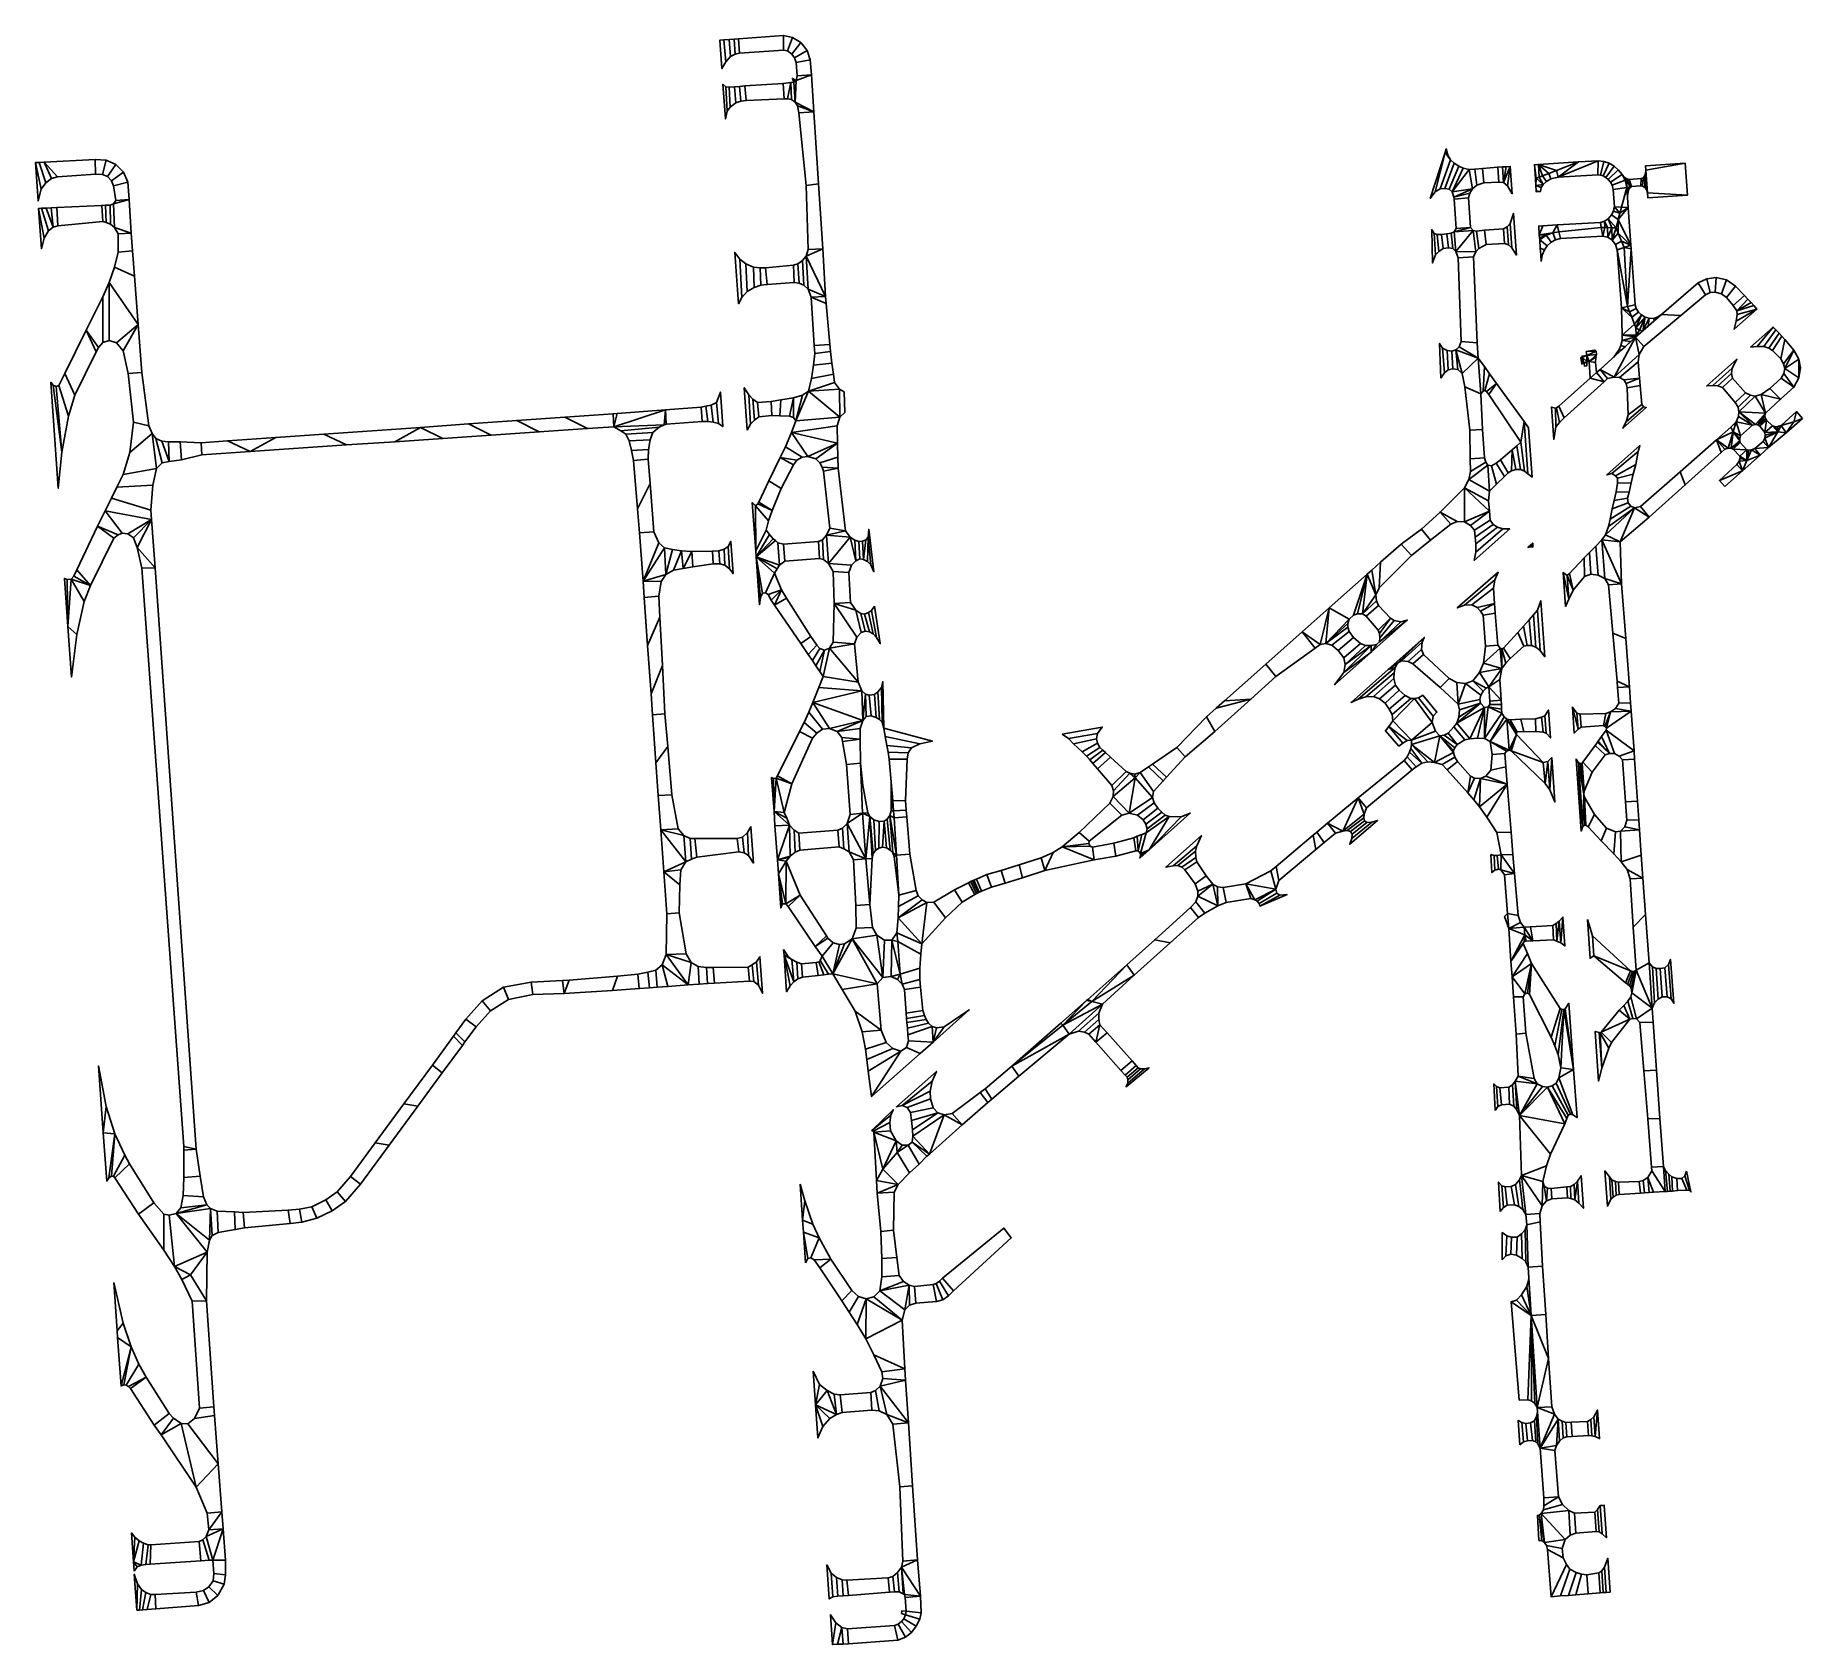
# Model space of a CAD drawing. Extents: x -9242 to 1728, y -9010 to 978.
import ezdxf

# ---------------------------------------------------------------- set-up
doc = ezdxf.new("R2010")
doc.units = 0

msp = doc.modelspace()

# ---------------------------------------------------------------- linework, layer by layer
at = {"layer": 'mg_to_dxf', "color": 250}
for points in [[(-4967.75, 949.84), (-4992.91, 948.83), (-4980.5, 771.84), (-4956, 813.84)], [(-4935, 951.84), (-4967.75, 949.84), (-4956, 813.84), (-4927.38, 846.84)], [(-4905, 953.84), (-4935, 951.84), (-4927.38, 846.84), (-4897.63, 860.84)], [(-4897.63, 860.84), (-4871.63, 867.84), (-4876.63, 955.84), (-4905, 953.84)], [(-4876.63, 955.84), (-4871.63, 867.84), (-4598.75, 886.84), (-4597.75, 977.84)], [(-4542.5, 964.84), (-4597.75, 977.84), (-4598.75, 886.84), (-4573.75, 881.84)], [(-4573.75, 881.84), (-4546, 861.84), (-4490.5, 932.84), (-4542.5, 964.84)], [(-4451.5, 883.84), (-4490.5, 932.84), (-4546, 861.84), (-4529.13, 838.84)], [(-4529.13, 838.84), (-4518.88, 808.84), (-4432.38, 825.84), (-4451.5, 883.84)], [(-4423.63, 732.84), (-4432.38, 825.84), (-4518.88, 808.84), (-4514.13, 726.84)], [(-4947.63, 506.84), (-4956, 658.84), (-4973.63, 673.84), (-4958.5, 458.84)], [(-4929.63, 531.84), (-4935.63, 656.84), (-4956, 658.84), (-4947.63, 506.84)], [(-4894.25, 558.84), (-4901.63, 658.84), (-4935.63, 656.84), (-4929.63, 531.84)], [(-4901.63, 658.84), (-4894.25, 558.84), (-4862.75, 569.84), (-4870.63, 660.84)], [(-4870.63, 660.84), (-4862.75, 569.84), (-4830.38, 573.84), (-4837.25, 663.84)], [(-4830.38, 573.84), (-4594.5, 583.84), (-4600.88, 679.84), (-4837.25, 663.84)], [(-4552.25, 684.84), (-4600.88, 679.84), (-4594.5, 583.84), (-4572.38, 583.84)], [(-4572.38, 583.84), (-4549, 579.84), (-4552.25, 684.84)], [(-4549, 579.84), (-4526.13, 562.84), (-4532.88, 686.84), (-4552.25, 684.84)], [(-4532.88, 686.84), (-4519.25, 697.84), (-4542.88, 710.84)], [(-4519.25, 697.84), (-4532.88, 686.84), (-4526.13, 562.84)], [(-4423.63, 732.84), (-4519.25, 697.84), (-4526.13, 562.84), (-4409, 503.84)], [(-4423.63, 732.84), (-4514.13, 726.84), (-4519.25, 697.84)], [(-4511.5, 539.84), (-4409, 503.84), (-4526.13, 562.84)], [(-4502.25, 497.84), (-4409, 503.84), (-4511.5, 539.84)], [(-4409, 503.84), (-4502.25, 497.84), (-4456.5, 45.84), (-4381.75, 55.84)], [(-491.32, 250.96), (-583.5, -34.16), (-552.88, 5.83)], [(-552.88, 5.83), (-521.62, 25.83), (-457.81, 204.83), (-491.32, 250.96)], [(-473.39, 234.85), (-484.23, 272.86), (-491.32, 250.96)], [(-491.32, 250.96), (-457.81, 204.83), (-473.39, 234.85)], [(-9176.84, 61.91), (-9218.05, 188.95), (-9241.93, 187.94), (-9206.35, 23.88)], [(-9206.35, 23.88), (-9241.93, 187.94), (-9225.37, -50.17)], [(-9141.95, 89.94), (-9187.92, 190.98), (-9218.05, 188.95), (-9176.84, 61.91)], [(-9187.92, 190.98), (-9105.2, 98.95), (-8869.54, 116.76), (-8869.59, 207.92)], [(-9187.92, 190.98), (-9141.95, 89.94), (-9105.2, 98.95)], [(-8869.59, 207.92), (-8869.54, 116.76), (-8824.29, 114.77), (-8802.41, 203.82)], [(-8824.29, 114.77), (-8794.17, 100.79), (-8741.59, 175.76), (-8802.41, 203.82)], [(-8694.22, 127.78), (-8741.59, 175.76), (-8794.17, 100.79), (-8769.68, 75.78)], [(-8769.68, 75.78), (-8755.94, 44.79), (-8667.1, 66.79), (-8694.22, 127.78)], [(-435.02, 184.82), (-457.81, 204.83), (-521.62, 25.83), (-494, 27.84)], [(-406, 165.83), (-435.02, 184.82), (-494, 27.84), (-466.88, 22.84)], [(-379.38, 153.84), (-406, 165.83), (-466.88, 22.84), (-446.75, 6.84)], [(-341.63, 144.84), (-341.63, 144.84), (-379.38, 153.84), (-446.75, 6.84)], [(-341.63, 144.84), (-341.63, 144.84), (-446.75, 6.84), (-322, 24.84)], [(-307.38, 147.84), (-341.63, 144.84), (-322, 24.84), (-293.88, 47.84)], [(-293.88, 47.84), (-251.75, 61.84), (-258.51, 151.94), (-307.38, 147.84)], [(-157.13, 65.84), (-164.38, 159.84), (-258.51, 151.94), (-251.75, 61.84)], [(-157.13, 65.84), (-128.63, 63.84), (-135.25, 161.84), (-164.38, 159.84)], [(-135.25, 161.84), (-128.63, 63.84), (-111.65, 162.59)], [(-128.63, 63.84), (-103.25, 43.34), (-86.7, 164.27)], [(-128.63, 63.84), (-86.7, 164.27), (-111.65, 162.59)], [(-86.7, 164.27), (-103.25, 43.34), (-74.79, -5.02)], [(74.39, 91.21), (93.01, 98.37), (87.86, 176.58), (62.96, 174.88)], [(62.96, 174.88), (68.97, 89.13), (74.39, 91.21)], [(200.76, 139.79), (336.12, 191.82), (87.86, 176.58)], [(87.86, 176.58), (93.01, 98.37), (113.98, 106.43)], [(87.86, 176.58), (151.8, 120.97), (200.76, 139.79)], [(87.86, 176.58), (113.98, 106.43), (151.8, 120.97)], [(113.98, 106.43), (138.58, 70.25), (165.88, 87.26), (151.8, 120.97)], [(151.8, 120.97), (165.88, 87.26), (210.73, 97.96), (200.76, 139.79)], [(200.76, 139.79), (200.76, 139.79), (210.73, 97.96), (336.12, 191.82)], [(210.73, 97.96), (210.73, 97.96), (458.63, 199.34), (336.12, 191.82)], [(210.73, 97.96), (210.73, 97.96), (456.17, 113.03), (458.63, 199.34)], [(458.63, 199.34), (456.17, 113.03), (474.2, 110.89), (492.89, 195.27)], [(492.89, 195.27), (474.2, 110.89), (490.76, 105.44), (526.14, 184.34)], [(526.14, 184.34), (490.76, 105.44), (506.8, 96.14), (557.57, 166.12)], [(557.57, 166.12), (506.8, 96.14), (521.69, 82.82), (583.53, 142.89)], [(583.53, 142.89), (521.69, 82.82), (535.97, 65.91), (608.13, 113.74)], [(608.13, 113.74), (535.97, 65.91), (544.9, 48.31), (626.17, 78.21)], [(624.79, 94.72), (608.13, 113.74), (626.17, 78.21)], [(748.72, 33.53), (758.01, 20.37), (752.2, 119.5), (746.39, 104.01)], [(758.01, 20.37), (764.57, 0.85), (754.92, 141.39), (752.2, 119.5)], [(999.6, 183.81), (753.11, 167.75), (754.92, 141.39)], [(1012.5, -14.14), (999.6, 183.81), (754.92, 141.39), (764.57, 0.85)], [(-8755.94, 44.79), (-8741.64, -48.17), (-8660.3, -41.18), (-8667.1, 66.79)], [(-4445.88, -351.16), (-4354.75, -346.16), (-4381.75, 55.84), (-4456.5, 45.84)], [(-322, 24.84), (-322, 24.84), (-446.75, 6.84), (-437.12, -26.16)], [(-322, 24.84), (-322, 24.84), (-437.12, -26.16), (-338.25, -1.16)], [(74.39, 91.21), (74.39, 91.21), (68.97, 89.13), (72.02, 45.76)], [(74.39, 91.21), (74.39, 91.21), (72.02, 45.76), (117.61, 52.84)], [(117.61, 52.84), (117.61, 52.84), (72.02, 45.76), (104.55, 32.66)], [(74.33, 12.76), (99.74, 7.84), (104.55, 32.66), (72.02, 45.76)], [(99.74, 7.84), (74.33, 12.76), (74.82, 5.83)], [(93.01, 98.37), (74.39, 91.21), (117.61, 52.84)], [(117.61, 52.84), (138.58, 70.25), (113.98, 106.43), (93.01, 98.37)], [(626.17, 78.21), (544.9, 48.31), (551.35, 21.37), (636.64, 34.48)], [(636.64, 34.48), (551.35, 21.37), (559.66, -85.94), (603.58, -88.01)], [(636.64, 34.48), (603.58, -88.01), (645.36, -89.98)], [(635.64, 86.59), (624.79, 94.72), (626.17, 78.21)], [(635.64, 86.59), (635.64, 86.59), (626.17, 78.21), (636.64, 34.48)], [(635.64, 86.59), (635.64, 86.59), (636.64, 34.48), (656.55, 33.92)], [(656.55, 33.92), (665.07, 38.95), (651.13, 83.49), (635.64, 86.59)], [(636.64, 34.48), (640.3, -17.73), (644.54, 9.13)], [(656.55, 33.92), (656.55, 33.92), (636.64, 34.48), (649.58, 23.46)], [(636.64, 34.48), (644.54, 9.13), (649.58, 23.46)], [(665.07, 38.95), (723.93, 43.99), (726.64, 89.3), (651.13, 83.49)], [(723.93, 43.99), (734.39, 42.44), (737.1, 94.33), (726.64, 89.3)], [(734.39, 42.44), (748.72, 33.53), (746.39, 104.01), (737.1, 94.33)], [(764.57, 0.85), (766.7, -30.16), (1012.5, -14.14)], [(-9160.35, -236.28), (-9203.63, -95.18), (-9222.12, -96.17), (-9187.92, -280.23)], [(-9222.12, -96.17), (-9204.53, -346.25), (-9187.92, -280.23)], [(-9203.63, -95.18), (-9160.35, -236.28), (-9130.77, -213.34), (-9174.27, -94.22)], [(-9174.27, -94.22), (-9130.77, -213.34), (-9142.79, -92.25)], [(-9142.79, -92.25), (-9130.77, -213.34), (-9101.67, -205.37), (-9109.54, -91.26)], [(-8823.77, -178.12), (-8829.35, -77.16), (-9109.54, -91.26), (-9101.67, -205.37)], [(-8805.72, -76.15), (-8829.35, -77.16), (-8823.77, -178.12), (-8802.65, -183.13)], [(-8777.73, -76.15), (-8805.72, -76.15), (-8802.65, -183.13), (-8776.02, -194.13)], [(-8776.02, -194.13), (-8751.24, -214.09), (-8757.12, -67.15), (-8777.73, -76.15)], [(-8751.24, -214.09), (-8646.78, -248.96), (-8660.3, -41.18), (-8757.12, -67.15)], [(-8741.64, -48.17), (-8757.12, -67.15), (-8660.3, -41.18)], [(-437.12, -26.16), (-435, -39.16), (-346.5, -30.16), (-338.25, -1.16)], [(-346.5, -30.16), (-435, -39.16), (-423.56, -221.16), (-333.63, -215.16)], [(559.66, -85.94), (559.66, -85.94), (558.86, -85.91), (554.31, -113.43)], [(559.66, -85.94), (559.66, -85.94), (554.31, -113.43), (593.78, -125.29)], [(559.66, -85.94), (559.66, -85.94), (593.78, -125.29), (603.58, -88.01)], [(645.36, -89.98), (593.78, -125.29), (583.23, -165.41)], [(661.72, -323.65), (661.72, -323.65), (645.36, -89.98), (583.23, -165.41)], [(645.36, -89.98), (603.58, -88.01), (593.78, -125.29)], [(-8751.24, -214.09), (-8728.05, -254.02), (-8646.78, -248.96)], [(-434.25, -242.16), (-434.25, -242.16), (-333.63, -215.16), (-423.56, -221.16)], [(-434.25, -242.16), (-434.25, -242.16), (-316.38, -234.16), (-333.63, -215.16)], [(-106.63, -210.16), (-128.38, -223.16), (-121.88, -313.16), (-98.88, -322.16)], [(-86.88, -190.16), (-106.63, -210.16), (-98.88, -322.16), (-76.25, -340.16)], [(-76.25, -340.16), (-48.06, -386.19), (-66.23, -127.16), (-86.88, -190.16)], [(114.63, -204.51), (89.67, -206.03), (93.43, -259.62)], [(93.43, -259.62), (177.49, -247.08), (204.48, -199.05), (114.63, -204.51)], [(177.49, -247.08), (215.02, -241.49), (204.48, -199.05)], [(477.94, -214.22), (472.4, -182.77), (204.48, -199.05), (215.02, -241.49)], [(215.02, -241.49), (225.57, -283.93), (487.43, -268.02), (477.94, -214.22)], [(498.33, -175.08), (472.4, -182.77), (477.94, -214.22), (500.39, -214.79)], [(477.94, -214.22), (487.43, -268.02), (500.39, -214.79)], [(516.53, -215.2), (500.39, -214.79), (487.43, -268.02), (518.61, -275.61)], [(521.45, -160.48), (498.33, -175.08), (516.53, -215.2), (544.32, -215.91)], [(500.39, -214.79), (516.53, -215.2), (498.33, -175.08)], [(518.61, -275.61), (544.32, -215.91), (516.53, -215.2)], [(544.32, -215.91), (544.32, -215.91), (518.61, -275.61), (544.61, -292.44)], [(521.45, -160.48), (569.78, -216.56), (583.23, -165.41), (541.73, -136.95)], [(544.32, -215.91), (569.78, -216.56), (521.45, -160.48)], [(541.73, -136.95), (583.23, -165.41), (593.78, -125.29), (554.31, -113.43)], [(544.32, -215.91), (544.32, -215.91), (544.61, -292.44), (569.78, -216.56)], [(569.78, -216.56), (569.78, -216.56), (544.61, -292.44), (583.27, -249.68)], [(583.27, -249.68), (583.27, -249.68), (583.23, -165.41), (569.78, -216.56)], [(661.72, -323.65), (661.72, -323.65), (583.23, -165.41), (583.27, -249.68)], [(-8728.05, -254.02), (-8727.89, -367.01), (-8638.27, -360.05), (-8646.78, -248.96)], [(-559.24, -252.16), (-573.74, -228.16), (-569.49, -434.15), (-550, -385.16)], [(-550, -385.16), (-530.75, -363.16), (-540.87, -257.16), (-559.24, -252.16)], [(-530.75, -363.16), (-503.63, -345.16), (-512.99, -257.16), (-540.87, -257.16)], [(-503.63, -345.16), (-470.25, -340.16), (-480, -254.16), (-512.99, -257.16)], [(-470.25, -340.16), (-444.38, -344.16), (-453.25, -250.16), (-480, -254.16)], [(-444.38, -344.16), (-424.13, -364.16), (-434.25, -242.16), (-453.25, -250.16)], [(-424.13, -364.16), (-424.13, -364.16), (-316.38, -234.16), (-434.25, -242.16)], [(-424.13, -364.16), (-424.13, -364.16), (-300.63, -366.16), (-316.38, -234.16)], [(-282.63, -344.16), (-295.75, -237.16), (-316.38, -234.16), (-300.63, -366.16)], [(-247.5, -232.16), (-295.75, -237.16), (-282.63, -344.16), (-236.75, -321.16)], [(-236.75, -321.16), (-121.88, -313.16), (-128.38, -223.16), (-247.5, -232.16)], [(136.96, -263.05), (177.49, -247.08), (93.43, -259.62)], [(93.43, -259.62), (94.84, -279.65), (136.96, -263.05)], [(94.84, -279.65), (95.69, -291.82), (136.96, -263.05)], [(95.69, -291.82), (142.65, -328.12), (167.22, -306.52), (136.96, -263.05)], [(99.27, -342.81), (125.11, -353.97), (142.65, -328.12), (95.69, -291.82)], [(136.96, -263.05), (167.22, -306.52), (194.78, -291.63), (177.49, -247.08)], [(177.49, -247.08), (194.78, -291.63), (225.57, -283.93), (215.02, -241.49)], [(583.27, -249.68), (544.61, -292.44), (566.02, -319.2), (603.25, -298.71)], [(603.25, -298.71), (566.02, -319.2), (577.54, -352.64), (619.35, -338.24)], [(583.27, -249.68), (603.25, -298.71), (661.72, -323.65)], [(603.25, -298.71), (619.35, -338.24), (661.72, -323.65)], [(663.33, -346.64), (661.72, -323.65), (619.35, -338.24)], [(-8626.27, -517.11), (-8638.27, -360.05), (-8727.89, -367.01), (-8751.34, -461.04)], [(-4870, -411.16), (-4900.5, -369.16), (-4878.13, -688.16), (-4856.38, -648.16)], [(-4856.38, -648.16), (-4824.5, -611.16), (-4832.5, -440.16), (-4870, -411.16)], [(-4479.13, -419.16), (-4509.25, -440.16), (-4500.88, -561.16), (-4471.63, -572.16)], [(-4456.5, -392.16), (-4479.13, -419.16), (-4471.63, -572.16), (-4445.63, -598.16)], [(-4456.5, -392.16), (-4456.5, -392.16), (-4336.75, -642.16), (-4354.75, -346.16)], [(-4445.88, -351.16), (-4456.5, -392.16), (-4354.75, -346.16)], [(-4445.63, -598.16), (-4445.63, -598.16), (-4336.75, -642.16), (-4456.5, -392.16)], [(-314.94, -397.16), (-300.63, -366.16), (-424.13, -364.16), (-409.88, -403.16)], [(-409.88, -403.16), (-390.63, -923.16), (-292.25, -930.16), (-314.94, -397.16)], [(102.17, -384.16), (112.11, -386.96), (125.11, -353.97), (99.27, -342.81)], [(105.02, -424.91), (112.11, -386.96), (102.17, -384.16)], [(619.35, -338.24), (619.35, -338.24), (577.54, -352.64), (640.94, -704.85)], [(640.94, -704.85), (640.94, -704.85), (577.54, -352.64), (602.74, -712.48)], [(663.33, -346.64), (663.33, -346.64), (619.35, -338.24), (640.94, -704.85)], [(663.33, -346.64), (663.33, -346.64), (640.94, -704.85), (687.76, -695.51)], [(-8626.27, -517.11), (-8751.34, -461.04), (-8783.02, -555.08), (-8603.26, -816.2)], [(-4832.5, -440.16), (-4824.5, -611.16), (-4780.13, -586.16), (-4784.88, -461.16)], [(-4784.88, -461.16), (-4780.13, -586.16), (-4737.75, -573.16), (-4742.13, -465.16)], [(-4709.75, -464.16), (-4742.13, -465.16), (-4737.75, -573.16), (-4699.25, -569.16)], [(-4699.25, -569.16), (-4532.13, -556.16), (-4536.75, -449.16), (-4709.75, -464.16)], [(-4509.25, -440.16), (-4536.75, -449.16), (-4532.13, -556.16), (-4500.88, -561.16)], [(1078.63, -557.16), (1125.13, -632.16), (1153.25, -619.16), (1133.38, -534.16)], [(1133.38, -534.16), (1153.25, -619.16), (1185.5, -616.16), (1190.63, -525.16)], [(1224.5, -626.16), (1254.5, -540.16), (1190.63, -525.16), (1185.5, -616.16)], [(1311.5, -578.16), (1254.5, -540.16), (1224.5, -626.16), (1254.88, -649.16)], [(-8823.23, -644.16), (-8926.67, -852.08), (-8850.9, -959.12), (-8823.72, -928.15)], [(-8783.02, -555.08), (-8823.23, -644.16), (-8823.72, -928.15), (-8783.41, -916.18)], [(-8737.72, -931.2), (-8603.26, -816.2), (-8783.02, -555.08), (-8783.41, -916.18)], [(-4445.63, -598.16), (-4445.63, -598.16), (-4426.63, -647.16), (-4336.75, -642.16)], [(-4336.75, -642.16), (-4426.63, -647.16), (-4332.88, -686.16)], [(-4332.88, -686.16), (-4426.63, -647.16), (-4407.72, -946.16), (-4310.38, -941.16)], [(852.63, -754.16), (972.75, -760.16), (1125.13, -632.16), (1078.63, -557.16)], [(1254.88, -649.16), (1296.13, -698.16), (1366, -636.16), (1311.5, -578.16)], [(1296.13, -698.16), (1318.5, -732.16), (1387.13, -659.16), (1366, -636.16)], [(653.56, -737.37), (640.94, -704.85), (602.74, -712.48)], [(683.44, -814.34), (667.09, -772.23), (602.74, -712.48), (607.65, -883.04)], [(667.09, -772.23), (653.56, -737.37), (602.74, -712.48)], [(687.76, -695.51), (640.94, -704.85), (653.56, -737.37), (695.27, -717.87)], [(695.27, -717.87), (653.56, -737.37), (667.09, -772.23), (708.42, -739.29)], [(708.42, -739.29), (667.09, -772.23), (683.44, -814.34), (727.21, -757.7)], [(727.21, -757.7), (727.21, -757.7), (683.44, -814.34), (692.23, -837)], [(852.63, -754.16), (691, -895.16), (743.13, -953.16), (972.75, -760.16)], [(727.21, -757.7), (727.21, -757.7), (692.23, -837), (749.75, -771.22)], [(830.05, -768.62), (831.89, -772.24), (852.65, -754.21), (852.63, -754.16)], [(1316.13, -796.16), (1303.5, -846.16), (1444.46, -721.2)], [(1320.88, -755.16), (1316.13, -796.16), (1444.46, -721.2)], [(1318.5, -732.16), (1407.5, -680.16), (1387.13, -659.16)], [(1425.5, -699.16), (1407.5, -680.16), (1318.5, -732.16)], [(1425.5, -699.16), (1318.5, -732.16), (1320.88, -755.16), (1444.46, -721.2)], [(-8864.09, -986.12), (-8926.67, -852.08), (-9059.21, -1121.23), (-8995.87, -1255.2)], [(-8926.67, -852.08), (-8864.09, -986.12), (-8850.9, -959.12)], [(-8737.72, -931.2), (-8697.4, -979.21), (-8603.26, -816.2)], [(-8697.4, -979.21), (-8666.41, -1121.16), (-8580.15, -1115.17), (-8603.26, -816.2)], [(607.65, -883.04), (693.68, -882.78), (692.23, -837), (683.44, -814.34)], [(749.75, -771.22), (749.75, -771.22), (692.23, -837), (716.09, -851.32)], [(693.68, -882.78), (716.09, -851.32), (692.23, -837)], [(693.68, -882.78), (693.45, -892.94), (735.44, -856.33), (716.09, -851.32)], [(749.75, -771.22), (749.75, -771.22), (716.09, -851.32), (735.44, -856.33)], [(749.75, -771.22), (749.75, -771.22), (735.44, -856.33), (775.67, -777.98)], [(775.67, -777.98), (775.67, -777.98), (735.44, -856.33), (768.63, -827.39)], [(775.67, -777.98), (768.63, -827.39), (807.24, -793.73), (804.6, -778.74)], [(804.6, -778.74), (807.24, -793.73), (831.89, -772.24), (830.05, -768.62)], [(1404, -957.16), (1446.13, -954.16), (1544.09, -833.21)], [(1487.13, -953.16), (1562.13, -850.16), (1544.09, -833.21), (1446.13, -954.16)], [(1562.13, -850.16), (1487.13, -953.16), (1519, -963.16), (1581.75, -870.16)], [(1519, -963.16), (1541.63, -978.16), (1599, -889.16), (1581.75, -870.16)], [(-4297.13, -1056.16), (-4306.5, -985.16), (-4404.5, -997.16), (-4411.25, -1069.16)], [(-4404.5, -997.16), (-4306.5, -985.16), (-4310.38, -941.16), (-4407.72, -946.16)], [(-517.34, -1149.17), (-495.75, -1117.16), (-506.87, -963.16), (-525.75, -934.16)], [(-472.25, -1097.16), (-479.38, -978.16), (-506.87, -963.16), (-495.75, -1117.16)], [(-448.75, -982.16), (-479.38, -978.16), (-472.25, -1097.16), (-443.5, -1091.16)], [(-413.12, -1096.16), (-424.62, -974.16), (-448.75, -982.16), (-443.5, -1091.16)], [(-285.25, -1025.16), (-285.25, -1025.16), (-404, -956.16), (-424.62, -974.16)], [(-386.25, -1121.16), (-386.25, -1121.16), (-424.62, -974.16), (-413.12, -1096.16)], [(-285.25, -1025.16), (-285.25, -1025.16), (-424.62, -974.16), (-386.25, -1121.16)], [(-292.25, -930.16), (-390.63, -923.16), (-404, -956.16), (-285.25, -1025.16)], [(384.5, -985.16), (384.5, -985.16), (445.5, -983.16), (436.38, -975.16)], [(387.88, -1008.16), (387.88, -1008.16), (445.5, -983.16), (384.5, -985.16)], [(387.88, -1008.16), (387.88, -1008.16), (448, -1002.16), (445.5, -983.16)], [(557.25, -1143.16), (557.25, -1143.16), (691, -895.16), (470.88, -1095.16)], [(555.05, -1018.69), (599.02, -978.73), (588.55, -972.68)], [(714, -1003.16), (714, -1003.16), (691, -895.16), (557.25, -1143.16)], [(588.55, -972.68), (599.02, -978.73), (625.7, -954.5), (600.3, -946.23)], [(600.3, -946.23), (625.7, -954.5), (661.68, -921.8), (606.92, -915.37)], [(606.92, -915.37), (606.92, -915.37), (693.45, -892.94), (607.65, -883.04)], [(606.92, -915.37), (606.92, -915.37), (661.68, -921.8), (693.45, -892.94)], [(607.65, -883.04), (607.65, -883.04), (693.45, -892.94), (693.68, -882.78)], [(714, -1003.16), (714, -1003.16), (743.13, -953.16), (691, -895.16)], [(1617.5, -910.16), (1599, -889.16), (1541.63, -978.16), (1592.25, -1030.16)], [(1592.25, -1030.16), (1609.75, -1061.16), (1672.88, -976.16), (1617.5, -910.16)], [(1616.63, -1090.16), (1616.63, -1090.16), (1672.88, -976.16), (1609.75, -1061.16)], [(1616.63, -1090.16), (1616.63, -1090.16), (1704.38, -1032.16), (1672.88, -976.16)], [(-4297.13, -1056.16), (-4411.25, -1069.16), (-4424.13, -1152.16), (-4288, -1124.16)], [(-367.88, -1203.16), (-268.88, -1246.16), (-285.25, -1025.16), (-386.25, -1121.16)], [(-285.25, -1025.16), (-268.88, -1246.16), (-254.63, -1230.16), (-247.5, -1077.16)], [(-254.63, -1230.16), (-245, -1227.16), (-215, -1122.16), (-247.5, -1077.16)], [(372.38, -1059.16), (372.38, -1059.16), (359.25, -1020.16), (351.5, -1021.16)], [(372.38, -1059.16), (372.38, -1059.16), (351.5, -1021.16), (356.38, -1061.16)], [(359.25, -1020.16), (359.25, -1020.16), (387.88, -1008.16), (358.63, -1013.16)], [(388.25, -1047.16), (388.25, -1047.16), (387.88, -1008.16), (359.25, -1020.16)], [(388.25, -1047.16), (388.25, -1047.16), (359.25, -1020.16), (372.38, -1059.16)], [(372.38, -1059.16), (373.88, -1075.16), (389.38, -1073.16), (388.25, -1047.16)], [(402.13, -1047.16), (402.13, -1047.16), (448, -1002.16), (387.88, -1008.16)], [(388.25, -1047.16), (388.25, -1047.16), (402.13, -1047.16), (387.88, -1008.16)], [(402.13, -1047.16), (402.13, -1047.16), (445, -1019.16), (448, -1002.16)], [(402.13, -1047.16), (441.5, -1052.16), (445, -1019.16)], [(402.13, -1047.16), (409.25, -1150.16), (448.38, -1115.16), (441.5, -1052.16)], [(470.88, -1095.16), (448.38, -1115.16), (495.25, -1172.16), (517.25, -1151.16)], [(557.25, -1143.16), (557.25, -1143.16), (470.88, -1095.16), (517.25, -1151.16)], [(706.63, -1048.16), (714, -1003.16), (557.25, -1143.16), (591.38, -1145.16)], [(716.25, -1149.16), (706.63, -1048.16), (591.38, -1145.16), (618.63, -1160.16)], [(1290.13, -1088.16), (1320, -1032.16), (1133.13, -1198.16), (1169.63, -1196.16)], [(1169.63, -1196.16), (1201.75, -1198.16), (1286.75, -1121.16), (1290.13, -1088.16)], [(1610.25, -1121.16), (1673.75, -1206.16), (1705.25, -1147.16), (1616.63, -1090.16)], [(1705.25, -1147.16), (1705.25, -1147.16), (1704.38, -1032.16), (1616.63, -1090.16)], [(1705.25, -1147.16), (1705.25, -1147.16), (1715, -1086.16), (1704.38, -1032.16)], [(-9130.35, -1193.2), (-9146.25, -1175.2), (-9100.23, -1833.1), (-9077.32, -1610.01)], [(-9130.35, -1193.2), (-9077.32, -1610.01), (-9112.62, -1201.2)], [(-9077.32, -1610.01), (-9036.08, -1386.13), (-9096.53, -1196.21), (-9112.62, -1201.2)], [(-9036.08, -1386.13), (-8995.87, -1255.2), (-9059.21, -1121.23), (-9096.53, -1196.21)], [(-8632.56, -1423.13), (-8536.94, -1445.18), (-8580.15, -1115.17), (-8666.41, -1121.16)], [(-4280.88, -1177.16), (-4288, -1124.16), (-4424.13, -1152.16), (-4443.38, -1231.16)], [(-4443.38, -1231.16), (-4250.63, -1217.16), (-4280.88, -1177.16)], [(-367.88, -1203.16), (-337.5, -1472.16), (-259.13, -1468.16), (-268.88, -1246.16)], [(-171.5, -1182.16), (-215, -1122.16), (-245, -1227.16), (-234.63, -1232.16)], [(-220.88, -1251.16), (-171.5, -1182.16), (-234.63, -1232.16)], [(-220.88, -1251.16), (-20.63, -1547.16), (-0.66, -1419.12), (-171.5, -1182.16)], [(409.25, -1150.16), (214.5, -1323.16), (247.63, -1395.16), (495.25, -1172.16)], [(448.38, -1115.16), (409.25, -1150.16), (495.25, -1172.16)], [(618.63, -1160.16), (633.25, -1183.16), (716.25, -1149.16)], [(633.25, -1183.16), (638.63, -1210.16), (720.25, -1196.16), (716.25, -1149.16)], [(730.75, -1313.16), (720.25, -1196.16), (638.63, -1210.16), (645.5, -1377.16)], [(1292.75, -1150.16), (1286.75, -1121.16), (1201.75, -1198.16), (1230.25, -1208.16)], [(1372.38, -1240.16), (1292.75, -1150.16), (1230.25, -1208.16), (1308.88, -1300.16)], [(1590.63, -1281.16), (1673.75, -1206.16), (1593.63, -1149.16), (1523.25, -1213.16)], [(1673.75, -1206.16), (1610.25, -1121.16), (1593.63, -1149.16)], [(-5046.02, -1318.2), (-5034.01, -1422.17), (-5001, -1431.17), (-5013.77, -1300.2)], [(-5013.77, -1300.2), (-5001, -1431.17), (-4975, -1450.16), (-4990, -1236.17)], [(-4823, -1473.16), (-4803.12, -1436.16), (-4813.87, -1254.16), (-4841.5, -1209.16)], [(-4787.5, -1280.17), (-4813.87, -1254.16), (-4803.12, -1436.16), (-4778.25, -1410.17)], [(-4778.25, -1410.17), (-4751.99, -1390.17), (-4759.24, -1300.17), (-4787.5, -1280.17)], [(-4669.74, -1382.17), (-4674.99, -1294.17), (-4759.24, -1300.17), (-4751.99, -1390.17)], [(-4620.36, -1383.17), (-4614.74, -1285.18), (-4674.99, -1294.17), (-4669.74, -1382.17)], [(-4560.12, -1385.17), (-4536.61, -1272.17), (-4614.74, -1285.18), (-4620.36, -1383.17)], [(-4535.88, -1394.16), (-4536.61, -1272.17), (-4560.12, -1385.17)], [(-4480.75, -1255.16), (-4536.61, -1272.17), (-4535.88, -1394.16), (-4521.5, -1415.66)], [(-4521.5, -1415.66), (-4521.5, -1415.66), (-4443.38, -1231.16), (-4480.75, -1255.16)], [(-4247.5, -1391.16), (-4247.5, -1391.16), (-4443.38, -1231.16), (-4521.5, -1415.66)], [(-4247.5, -1391.16), (-4247.5, -1391.16), (-4250.63, -1217.16), (-4443.38, -1231.16)], [(-4250.63, -1217.16), (-4247.5, -1391.16), (-4218.25, -1363.16), (-4221.88, -1235.16)], [(740.25, -1328.16), (730.75, -1313.16), (645.5, -1377.16), (632.38, -1420.16)], [(1372.38, -1240.16), (1308.88, -1300.16), (1326.75, -1329.16), (1403.5, -1256.16)], [(1331.75, -1358.16), (1432.63, -1262.16), (1403.5, -1256.16), (1326.75, -1329.16)], [(1432.63, -1262.16), (1331.75, -1358.16), (1497.25, -1367.16)], [(1497.25, -1367.16), (1470, -1251.16), (1432.63, -1262.16)], [(1523.25, -1213.16), (1470, -1251.16), (1590.63, -1281.16)], [(1590.63, -1281.16), (1470, -1251.16), (1497.25, -1367.16)], [(-8516.79, -1493.19), (-8536.94, -1445.18), (-8632.56, -1423.13), (-8656.05, -1612.11)], [(-6413.14, -1504.03), (-6113.76, -1483.2), (-6253.87, -1412.12), (-6553.06, -1434.12)], [(-5954.56, -1391.8), (-6253.87, -1412.12), (-6113.76, -1483.2), (-5814.57, -1463.23)], [(-5814.57, -1463.23), (-5650.8, -1452.1), (-5655.71, -1370.4), (-5954.56, -1391.8)], [(-5655.71, -1370.4), (-5650.8, -1452.1), (-5629.85, -1368.42)], [(-5650.8, -1452.1), (-5650.8, -1452.1), (-5330.61, -1346.25), (-5629.85, -1368.42)], [(-5338.88, -1439.18), (-5338.88, -1439.18), (-5330.61, -1346.25), (-5650.8, -1452.1)], [(-5338.88, -1439.18), (-5338.88, -1439.18), (-5326.26, -1435.18), (-5330.61, -1346.25)], [(-5102.27, -1419.17), (-5109.89, -1329.18), (-5330.61, -1346.25), (-5326.26, -1435.18)], [(-5102.27, -1419.17), (-5068.25, -1419.17), (-5079.14, -1324.19), (-5109.89, -1329.18)], [(-5068.25, -1419.17), (-5034.01, -1422.17), (-5046.02, -1318.2), (-5079.14, -1324.19)], [(-4265.13, -1446.16), (-4247.5, -1391.16), (-4521.5, -1415.66), (-4547.75, -1486.16)], [(1.88, -1726.16), (22.08, -1743.13), (-0.66, -1419.12), (-20.63, -1547.16)], [(22.08, -1743.13), (48.58, -1764.19), (27.12, -1458.16), (-0.66, -1419.12)], [(193.96, -1335.74), (168.44, -1329.16), (182.55, -1530.35), (196.13, -1452.16)], [(200.88, -1333.16), (193.96, -1335.74), (196.13, -1452.16), (218.63, -1425.16)], [(214.5, -1323.16), (200.88, -1333.16), (218.63, -1425.16), (247.63, -1395.16)], [(632.38, -1420.16), (612.63, -1460.16), (756.75, -1332.16), (740.25, -1328.16)], [(1315.88, -1421.16), (1283.13, -1454.16), (1297.38, -1482.16)], [(1297.38, -1482.16), (1343.13, -1507.16), (1315.88, -1421.16)], [(1315.88, -1421.16), (1415.75, -1441.16), (1328.88, -1388.16)], [(1343.13, -1507.16), (1415.75, -1441.16), (1315.88, -1421.16)], [(1328.88, -1388.16), (1415.75, -1441.16), (1331.75, -1358.16)], [(1331.75, -1358.16), (1415.75, -1441.16), (1435.13, -1438.16)], [(1497.25, -1367.16), (1331.75, -1358.16), (1435.13, -1438.16)], [(1493.75, -1384.16), (1497.25, -1367.16), (1435.13, -1438.16)], [(1449.88, -1440.16), (1493.75, -1384.16), (1435.13, -1438.16)], [(1497, -1399.16), (1493.75, -1384.16), (1449.88, -1440.16)], [(1461.88, -1448.16), (1497, -1399.16), (1449.88, -1440.16)], [(1503.38, -1411.16), (1497, -1399.16), (1461.88, -1448.16)], [(1493.5, -1486.16), (1503.38, -1411.16), (1461.88, -1448.16)], [(1540.63, -1446.16), (1503.38, -1411.16), (1493.5, -1486.16)], [(1594.13, -1444.16), (1672.38, -1420.16), (1690.38, -1357.16)], [(1672.38, -1420.16), (1594.13, -1444.16), (1626.25, -1489.16)], [(1728, -1399.16), (1672.38, -1420.16), (1626.25, -1489.16)], [(1728, -1399.16), (1690.38, -1357.16), (1672.38, -1420.16)], [(-8656.05, -1612.11), (-8697.54, -1748.25), (-8490.37, -1710.28), (-8516.79, -1493.19)], [(-8493.18, -1524.21), (-8516.79, -1493.19), (-8490.37, -1710.28), (-8454.28, -1676.22)], [(-8457.6, -1540.25), (-8493.18, -1524.21), (-8454.28, -1676.22), (-8411.85, -1666.33)], [(-7749.41, -1518.31), (-8049.31, -1539.02), (-7909.15, -1605.19)], [(-7310.48, -1563.88), (-7450.28, -1497.17), (-7749.41, -1518.31), (-7909.15, -1605.19)], [(-7450.28, -1497.17), (-7310.48, -1563.88), (-7011.53, -1544.04), (-6852.1, -1455.15)], [(-7011.53, -1544.04), (-6712.27, -1524.16), (-6852.1, -1455.15)], [(-6553.06, -1434.12), (-6852.1, -1455.15), (-6712.27, -1524.16), (-6413.14, -1504.03)], [(-5650.8, -1452.1), (-5607.07, -1477.06), (-5369.87, -1454.19), (-5338.88, -1439.18)], [(-5408.49, -1486.18), (-5369.87, -1454.19), (-5607.07, -1477.06), (-5575.85, -1497)], [(-5575.85, -1497), (-5554.99, -1539.05), (-5425.47, -1532.16), (-5408.49, -1486.18)], [(-5435.97, -1593.2), (-5425.47, -1532.16), (-5554.99, -1539.05), (-5541.96, -1598.15)], [(-4547.75, -1486.16), (-4585.63, -1576.16), (-4481.5, -1640.16), (-4446, -1636.16)], [(-4547.75, -1486.16), (-4547.75, -1486.16), (-4262.13, -1554.16), (-4265.13, -1446.16)], [(-4446, -1636.16), (-4446, -1636.16), (-4262.13, -1554.16), (-4547.75, -1486.16)], [(-247.13, -1645.16), (-259.13, -1468.16), (-337.5, -1472.16), (-335.25, -1650.16)], [(1193.38, -1533.16), (967.88, -1731.16), (999.25, -1812.16), (1222.5, -1612.16)], [(1193.38, -1533.16), (1297.38, -1482.16), (1283.13, -1454.16)], [(1297.38, -1482.16), (1193.38, -1533.16), (1266.25, -1585.16)], [(1222.5, -1612.16), (1245.75, -1591.16), (1193.38, -1533.16)], [(1245.75, -1591.16), (1266.25, -1585.16), (1193.38, -1533.16)], [(1266.25, -1585.16), (1284.38, -1585.16), (1297.38, -1482.16)], [(1284.38, -1585.16), (1337.25, -1539.16), (1297.38, -1482.16)], [(1297.38, -1482.16), (1337.63, -1524.16), (1343.13, -1507.16)], [(1297.38, -1482.16), (1337.25, -1539.16), (1337.63, -1524.16)], [(1483, -1542.16), (1517, -1581.16), (1492.63, -1522.16)], [(1494.75, -1504.16), (1492.63, -1522.16), (1574.38, -1482.16)], [(1574.38, -1482.16), (1492.63, -1522.16), (1517, -1581.16)], [(1574.38, -1482.16), (1540.63, -1446.16), (1493.5, -1486.16)], [(1494.75, -1504.16), (1574.38, -1482.16), (1493.5, -1486.16)], [(1574.38, -1482.16), (1517, -1581.16), (1626.25, -1489.16)], [(1556.5, -1451.16), (1540.63, -1446.16), (1574.38, -1482.16)], [(1574.38, -1482.16), (1574.25, -1450.16), (1556.5, -1451.16)], [(1594.13, -1444.16), (1574.25, -1450.16), (1574.38, -1482.16)], [(1594.13, -1444.16), (1574.38, -1482.16), (1626.25, -1489.16)], [(-8414.71, -1545.32), (-8457.6, -1540.25), (-8411.85, -1666.33)], [(-8411.85, -1666.33), (-8335.52, -1656.4), (-8342.77, -1544.51), (-8414.71, -1545.32)], [(-8213.12, -1551.14), (-8342.77, -1544.51), (-8335.52, -1656.4), (-8208.21, -1625.05)], [(-8049.31, -1539.02), (-8213.12, -1551.14), (-8208.21, -1625.05), (-7909.15, -1605.19)], [(-5528.29, -1661.16), (-5438.6, -1653.19), (-5435.97, -1593.2), (-5541.96, -1598.15)], [(-4688.5, -1786.16), (-4611.5, -1835.16), (-4535.25, -1687.16), (-4618.63, -1643.16)], [(-4514.63, -1659.16), (-4481.5, -1640.16), (-4585.63, -1576.16), (-4618.63, -1643.16)], [(-4514.63, -1659.16), (-4618.63, -1643.16), (-4535.25, -1687.16)], [(-4446, -1636.16), (-4446, -1636.16), (-4396.5, -1651.16), (-4262.13, -1554.16)], [(-4260.13, -1639.16), (-4262.13, -1554.16), (-4396.5, -1651.16), (-4372.25, -1675.16)], [(-4372.25, -1675.16), (-4357.5, -1703.16), (-4258.25, -1709.16), (-4260.13, -1639.16)], [(-239.38, -1672.16), (-247.13, -1645.16), (-335.25, -1650.16), (-334.13, -1729.16)], [(-74.25, -1594.16), (-147.25, -1656.16), (-100.63, -1737.16), (-79.5, -1724.16)], [(-79.5, -1724.16), (-51.63, -1717.16), (-74.25, -1594.16)], [(-51.63, -1717.16), (-23, -1717.16), (-45.88, -1569.16), (-74.25, -1594.16)], [(-23, -1717.16), (1.88, -1726.16), (-20.63, -1547.16), (-45.88, -1569.16)], [(707.38, -1604.16), (717.75, -1568.16), (513.13, -1750.16), (543.63, -1742.16)], [(691.63, -1686.16), (707.38, -1604.16), (543.63, -1742.16), (566.63, -1755.16)], [(1339.88, -1549.16), (1337.25, -1539.16), (1284.38, -1585.16)], [(1339.88, -1549.16), (1284.38, -1585.16), (1297.38, -1590.16)], [(1297.38, -1590.16), (1381.75, -1595.16), (1339.88, -1549.16)], [(1338, -1634.16), (1381.75, -1595.16), (1297.38, -1590.16)], [(1338, -1634.16), (1382, -1661.16), (1381.75, -1595.16)], [(1382, -1661.16), (1338, -1634.16), (1340, -1646.16)], [(1354.25, -1725.16), (1463.88, -1628.16), (1382, -1661.16)], [(1381.75, -1595.16), (1382, -1661.16), (1394.75, -1597.16)], [(1394.75, -1597.16), (1382, -1661.16), (1411.13, -1594.16)], [(1382, -1661.16), (1463.88, -1628.16), (1411.13, -1594.16)], [(1430.88, -1587.16), (1411.13, -1594.16), (1463.88, -1628.16)], [(1430.88, -1587.16), (1517, -1581.16), (1483, -1542.16)], [(1430.88, -1587.16), (1463.88, -1628.16), (1517, -1581.16)], [(-8512.06, -1814.28), (-8490.37, -1710.28), (-8697.54, -1748.25), (-8735.33, -1825.34)], [(-5528.29, -1661.16), (-5504.25, -1960.17), (-5426.47, -1804.2), (-5438.6, -1653.19)], [(-4350.5, -1727.16), (-4258.25, -1709.16), (-4357.5, -1703.16)], [(-4258.25, -1709.16), (-4350.5, -1727.16), (-4310.75, -2081.16), (-4212.75, -2097.16)], [(-334.13, -1729.16), (-343.5, -1779.16), (-226.38, -1690.16), (-239.38, -1672.16)], [(-215.88, -1851.16), (-226.38, -1690.16), (-343.5, -1779.16)], [(-171.63, -1807.16), (-203.25, -1693.16), (-226.38, -1690.16), (-215.88, -1851.16)], [(-171.63, -1807.16), (-123.38, -1759.16), (-173.63, -1678.16), (-203.25, -1693.16)], [(-100.63, -1737.16), (-147.25, -1656.16), (-173.63, -1678.16), (-123.38, -1759.16)], [(676.75, -1745.16), (691.63, -1686.16), (566.63, -1755.16), (578, -1771.16)], [(664.5, -1800.16), (676.75, -1745.16), (578, -1771.16), (579.38, -1801.16)], [(721.13, -1947.16), (775.88, -2012.16), (999.25, -1812.16), (967.88, -1731.16)], [(1211.25, -1784.16), (1354.25, -1725.16), (1319.25, -1686.16)], [(1244.88, -1822.16), (1354.25, -1725.16), (1211.25, -1784.16)], [(1319.25, -1686.16), (1354.25, -1725.16), (1333.13, -1664.16)], [(1333.13, -1664.16), (1382, -1661.16), (1340, -1646.16)], [(1354.25, -1725.16), (1382, -1661.16), (1333.13, -1664.16)], [(-8735.33, -1825.34), (-8769.92, -1895.37), (-8524.08, -1969.06), (-8512.06, -1814.28)], [(-5504.25, -1960.17), (-5492.12, -2110.16), (-5402.37, -2103.18), (-5426.47, -1804.2)], [(-4688.5, -1786.16), (-4751.88, -1919.16), (-4668.38, -1970.16), (-4611.5, -1835.16)], [(-370.38, -1830.16), (-522.13, -1981.16), (-416.88, -2040.16), (-371.5, -2042.16)], [(-371.5, -2042.16), (-371.5, -2042.16), (-216.75, -1975.16), (-370.38, -1830.16)], [(-222.63, -1910.16), (-215.88, -1851.16), (-343.5, -1779.16), (-370.38, -1830.16)], [(-370.38, -1830.16), (-370.38, -1830.16), (-216.75, -1975.16), (-222.63, -1910.16)], [(641.5, -1894.16), (650.75, -1857.16), (570.75, -1856.16), (558.25, -1909.16)], [(650.75, -1857.16), (664.5, -1800.16), (579.38, -1801.16), (570.75, -1856.16)], [(-8808.51, -1973.35), (-8856.34, -2069.29), (-8728.24, -2123.1), (-8702.13, -2112.08)], [(-8520.05, -2027.04), (-8524.08, -1969.06), (-8769.92, -1895.37), (-8808.51, -1973.35)], [(-8702.13, -2112.08), (-8667.53, -2116.07), (-8520.05, -2027.04), (-8808.51, -1973.35)], [(-4770.88, -1941.16), (-4791.5, -1922.16), (-4770.48, -2221.16)], [(-4668.38, -1970.16), (-4758, -1930.16), (-4770.88, -1941.16), (-4690.13, -2035.16)], [(-4770.48, -2221.16), (-4706.63, -2093.16), (-4690.13, -2035.16), (-4770.88, -1941.16)], [(-4751.88, -1919.16), (-4758, -1930.16), (-4668.38, -1970.16)], [(504.38, -2121.16), (504.38, -2121.16), (684.5, -1954.16), (523.5, -2071.16)], [(504.38, -2121.16), (504.38, -2121.16), (596.13, -2165.16), (684.5, -1954.16)], [(684.5, -1954.16), (661, -1944.16), (533.13, -2024.16), (523.5, -2071.16)], [(661, -1944.16), (645, -1924.16), (545.75, -1961.16), (533.13, -2024.16)], [(645, -1924.16), (641.5, -1894.16), (558.25, -1909.16), (545.75, -1961.16)], [(596.13, -2165.16), (596.13, -2165.16), (775.88, -2012.16), (684.5, -1954.16)], [(684.5, -1954.16), (684.5, -1954.16), (775.88, -2012.16), (721.13, -1947.16)], [(-8856.34, -2069.29), (-8984.01, -2340.19), (-8900.54, -2437.03), (-8754.1, -2142.11)], [(-8754.1, -2142.11), (-8728.24, -2123.1), (-8856.34, -2069.29)], [(-8520.05, -2027.04), (-8667.53, -2116.07), (-8633.28, -2141.06)], [(-8633.28, -2141.06), (-8609.81, -2200.08), (-8520.05, -2027.04)], [(-8609.81, -2200.08), (-8499.2, -2326.11), (-8520.05, -2027.04)], [(-4310.75, -2081.16), (-4331.88, -2125.16), (-4212.75, -2097.16)], [(-581.38, -2156.16), (-456.13, -2055.16), (-522.13, -1981.16), (-638.5, -2086.16)], [(-522.13, -1981.16), (-456.13, -2055.16), (-416.88, -2040.16)], [(-371.5, -2042.16), (-371.5, -2042.16), (-333.13, -2065.16), (-216.75, -1975.16)], [(-333.13, -2065.16), (-309.63, -2094.16), (-211.38, -2031.16), (-216.75, -1975.16)], [(-90, -2085.16), (-132, -2084.16), (-300.13, -2230.16), (-310.25, -2281.16)], [(-192.38, -2057.16), (-211.38, -2031.16), (-309.63, -2094.16), (-304.5, -2136.16)], [(-166.75, -2075.16), (-192.38, -2057.16), (-304.5, -2136.16), (-300.63, -2177.16)], [(-300.63, -2177.16), (-300.13, -2230.16), (-132, -2084.16), (-166.75, -2075.16)], [(-5372.62, -2171.16), (-5402.37, -2103.18), (-5492.12, -2110.16), (-5470.12, -2409.17)], [(-5336.99, -2202.14), (-5336.99, -2202.14), (-5372.62, -2171.16), (-5470.12, -2409.17)], [(-4942.38, -2195.16), (-4933.13, -2334.16), (-4911, -2362.16), (-4925, -2163.16)], [(-4685.38, -2119.16), (-4706.63, -2093.16), (-4770.48, -2221.16), (-4767.9, -2258.16)], [(-4663, -2147.16), (-4685.38, -2119.16), (-4767.9, -2258.16)], [(-4648.25, -2158.16), (-4663, -2147.16), (-4767.9, -2258.16)], [(-4767.9, -2258.16), (-4623.5, -2311.16), (-4632.38, -2171.16), (-4648.25, -2158.16)], [(-4589.13, -2286.16), (-4598, -2180.16), (-4632.38, -2171.16), (-4623.5, -2311.16)], [(-4589.13, -2286.16), (-4374.5, -2268.16), (-4381.63, -2164.16), (-4598, -2180.16)], [(-4374.5, -2268.16), (-4349.13, -2275.16), (-4356.75, -2154.16), (-4381.63, -2164.16)], [(-4318.63, -2299.16), (-4331.88, -2125.16), (-4356.75, -2154.16), (-4349.13, -2275.16)], [(-4212.75, -2097.16), (-4331.88, -2125.16), (-4184.63, -2136.16)], [(-4331.88, -2125.16), (-4318.63, -2299.16), (-4184.63, -2136.16)], [(-4175.75, -2310.16), (-4149.25, -2283.16), (-4184.63, -2136.16), (-4318.63, -2299.16)], [(-4155.25, -2156.16), (-4184.63, -2136.16), (-4149.25, -2283.16)], [(-4149.25, -2283.16), (-4124.5, -2271.16), (-4131.38, -2163.16), (-4155.25, -2156.16)], [(-4107.38, -2162.16), (-4131.38, -2163.16), (-4124.5, -2271.16), (-4100.63, -2275.16)], [(-4100.63, -2275.16), (-4086.88, -2153.16), (-4107.38, -2162.16)], [(-4086.88, -2153.16), (-4100.63, -2275.16), (-4077.13, -2288.16), (-4072.63, -2137.16)], [(-4077.13, -2288.16), (-4056.13, -2309.16), (-4072.63, -2137.16)], [(-4072.63, -2137.16), (-4056.13, -2309.16), (-4036.88, -2351.16), (-4069.38, -2087.16)], [(-900.25, -2451.16), (-700.5, -2251.16), (-763.94, -2179.16), (-891.7, -2292.49)], [(-700.5, -2251.16), (-581.38, -2156.16), (-638.5, -2086.16), (-763.94, -2179.16)], [(52.83, -2173.65), (22.88, -2201.16), (38.5, -2196.16)], [(38.5, -2196.16), (53.95, -2198.15), (52.83, -2173.65)], [(445.25, -2192.16), (404.13, -2231.16), (413, -2367.16), (457.88, -2372.16)], [(481.38, -2154.16), (445.25, -2192.16), (457.88, -2372.16), (499.63, -2394.16)], [(481.38, -2154.16), (481.38, -2154.16), (596.13, -2165.16), (504.38, -2121.16)], [(481.38, -2154.16), (481.38, -2154.16), (602.75, -2427.16), (596.13, -2165.16)], [(499.63, -2394.16), (499.63, -2394.16), (602.75, -2427.16), (481.38, -2154.16)], [(-8609.81, -2200.08), (-8581.86, -2329.11), (-8499.2, -2326.11)], [(-5336.99, -2202.14), (-5336.99, -2202.14), (-5470.12, -2409.17), (-5329.26, -2368.12)], [(-5329.26, -2368.12), (-5287.12, -2214.14), (-5336.99, -2202.14)], [(-5329.26, -2368.12), (-5280.63, -2342.13), (-5232.13, -2221.14), (-5287.12, -2214.14)], [(-5232.13, -2221.14), (-5280.63, -2342.13), (-5221.5, -2330.14)], [(-5221.5, -2330.14), (-5166.88, -2225.15), (-5232.13, -2221.14)], [(-5166.88, -2225.15), (-5221.5, -2330.14), (-5159.88, -2320.15)], [(-5166.88, -2225.15), (-5159.88, -2320.15), (-5035.25, -2301.16), (-5039.38, -2224.16)], [(-5035.25, -2301.16), (-4994, -2301.16), (-4999.75, -2221.16), (-5039.38, -2224.16)], [(-4999.75, -2221.16), (-4994, -2301.16), (-4961.63, -2311.16), (-4966.63, -2211.16)], [(-4961.63, -2311.16), (-4933.13, -2334.16), (-4942.38, -2195.16), (-4966.63, -2211.16)], [(-4728.5, -2484.16), (-4710.13, -2481.16), (-4654.13, -2359.16), (-4767.9, -2258.16)], [(-4767.9, -2258.16), (-4747, -2556.16), (-4741.25, -2510.16)], [(-4767.9, -2258.16), (-4637.38, -2333.16), (-4623.5, -2311.16)], [(-4767.9, -2258.16), (-4654.13, -2359.16), (-4637.38, -2333.16)], [(-4741.25, -2510.16), (-4728.5, -2484.16), (-4767.9, -2258.16)], [(-4192.75, -2356.16), (-4175.75, -2310.16), (-4318.63, -2299.16), (-4288.88, -2350.16)], [(-920.88, -2495.16), (-900.25, -2451.16), (-891.7, -2292.49), (-946.46, -2341.05)], [(371.25, -2265.16), (280.75, -2362.16), (304.25, -2465.16), (374.75, -2381.16)], [(404.13, -2231.16), (371.25, -2265.16), (374.75, -2381.16), (413, -2367.16)], [(-9044.48, -2399.18), (-9061.45, -2392.2), (-9040.34, -2691.15)], [(-9040.34, -2691.15), (-9020.4, -2398.17), (-9044.48, -2399.18)], [(-9020.4, -2398.17), (-9040.34, -2691.15), (-8984.62, -2740.16), (-8938.58, -2535.04)], [(-8900.54, -2437.03), (-9002.29, -2379.17), (-9020.4, -2398.17)], [(-8938.58, -2535.04), (-8900.54, -2437.03), (-9020.4, -2398.17)], [(-9002.29, -2379.17), (-8900.54, -2437.03), (-8984.01, -2340.19)], [(-8499.2, -2326.11), (-8581.86, -2329.11), (-8321.05, -5918.19), (-8244.04, -5934.2)], [(-5329.26, -2368.12), (-5329.26, -2368.12), (-5470.12, -2409.17), (-5356.5, -2412.17)], [(-5372.88, -2503.17), (-5356.5, -2412.17), (-5470.12, -2409.17), (-5462.75, -2510.16)], [(-4609.5, -2463.16), (-4654.13, -2359.16), (-4710.13, -2481.16), (-4693.75, -2492.16)], [(-4288.88, -2350.16), (-4284, -2548.16), (-4183, -2541.16), (-4192.75, -2356.16)], [(-1086.63, -2645.16), (-1060.5, -2620.16), (-974.14, -2365.61), (-1210.18, -2574.96)], [(-1060.5, -2620.16), (-1034.37, -2613.16), (-974.14, -2365.61)], [(-1034.37, -2613.16), (-1004.63, -2612.16), (-974.14, -2365.61)], [(-1004.63, -2612.16), (-1004.63, -2612.16), (-920.88, -2495.16), (-974.14, -2365.61)], [(-974.14, -2365.61), (-974.14, -2365.61), (-920.88, -2495.16), (-946.46, -2341.05)], [(-183.38, -2402.16), (-161.38, -2354.16), (-416.38, -2576.16), (-371.63, -2558.16)], [(-191.38, -2452.16), (-183.38, -2402.16), (-371.63, -2558.16), (-325.38, -2556.16)], [(266.77, -2374.16), (266.77, -2374.16), (240.46, -2356.15), (277.11, -2521.19)], [(277.11, -2521.19), (277.11, -2521.19), (240.46, -2356.15), (255.18, -2566.1)], [(304.25, -2465.16), (304.25, -2465.16), (280.75, -2362.16), (266.77, -2374.16)], [(266.77, -2374.16), (266.77, -2374.16), (277.11, -2521.19), (266.77, -2374.16)], [(304.25, -2465.16), (304.25, -2465.16), (266.77, -2374.16), (277.11, -2521.19)], [(499.63, -2394.16), (499.63, -2394.16), (523.13, -2433.16), (602.75, -2427.16)], [(-5372.88, -2503.17), (-5462.75, -2510.16), (-5441.5, -2809.16), (-5365.9, -2634.13)], [(-4693.75, -2492.16), (-4693.75, -2492.16), (-4674, -2527.16), (-4609.5, -2463.16)], [(-4609.5, -2463.16), (-4609.5, -2463.16), (-4674, -2527.16), (-4654.5, -2558.16)], [(-4609.5, -2463.16), (-4609.5, -2463.16), (-4654.5, -2558.16), (-4580, -2516.16)], [(-4489.63, -2797.16), (-4428.63, -2752.16), (-4580, -2516.16), (-4654.5, -2558.16)], [(-1004.63, -2612.16), (-1004.63, -2612.16), (-917.62, -2531.16), (-920.88, -2495.16)], [(-184.38, -2548.16), (-191.38, -2452.16), (-325.38, -2556.16), (-292.75, -2573.16)], [(277.11, -2521.19), (277.11, -2521.19), (277.11, -2521.19), (304.25, -2465.16)], [(523.13, -2433.16), (549.5, -2732.16), (629.63, -2766.16), (602.75, -2427.16)], [(-4284, -2548.16), (-4289, -2788.16), (-4158.25, -2799.16), (-4143, -2757.16)], [(-4150, -2589.16), (-4183, -2541.16), (-4284, -2548.16)], [(-4150, -2589.16), (-4284, -2548.16), (-4143, -2757.16), (-4116.13, -2729.16)], [(-4116.13, -2729.16), (-4091.75, -2719.16), (-4118.5, -2610.16), (-4150, -2589.16)], [(-4091.75, -2719.16), (-4065, -2723.16), (-4094.25, -2615.16), (-4118.5, -2610.16)], [(-4065, -2723.16), (-4041.38, -2737.16), (-4069.5, -2605.16), (-4094.25, -2615.16)], [(-4051.5, -2591.16), (-4069.5, -2605.16), (-4041.38, -2737.16), (-4020.13, -2759.16)], [(-4034, -2565.16), (-4051.5, -2591.16), (-4020.13, -2759.16), (-3997.13, -2797.16)], [(-1210.18, -2574.96), (-1210.18, -2574.96), (-1377.61, -2723.47), (-1266, -2802.16)], [(-1210.18, -2574.96), (-1210.18, -2574.96), (-1266, -2802.16), (-1231.13, -2797.16)], [(-1086.63, -2645.16), (-1086.63, -2645.16), (-1210.18, -2574.96), (-1231.13, -2797.16)], [(-1004.63, -2612.16), (-982.13, -2626.16), (-905.75, -2561.16), (-917.62, -2531.16)], [(-982.13, -2626.16), (-905.88, -2713.16), (-830.13, -2640.16), (-905.75, -2561.16)], [(-184.38, -2548.16), (-292.75, -2573.16), (-271, -2596.16)], [(-180.38, -2609.16), (-184.38, -2548.16), (-271, -2596.16), (-255.75, -2621.16)], [(-164.63, -2807.16), (-180.38, -2609.16), (-255.75, -2621.16), (-240.88, -2814.16)], [(56.5, -2618.16), (29.5, -2649.16), (45.5, -2809.16), (72.13, -2820.16)], [(81.4, -2590.09), (56.5, -2618.16), (72.13, -2820.16), (98.99, -2840.14)], [(98.99, -2840.14), (126.77, -2879.18), (102.37, -2531.17), (81.4, -2590.09)], [(-8984.62, -2740.16), (-9040.34, -2691.15), (-9018.25, -3005.14)], [(-5365.9, -2634.13), (-5441.5, -2809.16), (-5420.22, -3108.16), (-5349.78, -2934.16)], [(-1377.61, -2723.47), (-1604.82, -2924.99), (-1541.38, -3002.16), (-1298.75, -2826.16)], [(-1298.75, -2826.16), (-1266, -2802.16), (-1377.61, -2723.47)], [(-1086.63, -2645.16), (-1086.63, -2645.16), (-1231.13, -2797.16), (-1094.63, -2672.16)], [(-1231.13, -2797.16), (-1095.38, -2696.16), (-1094.63, -2672.16)], [(-1231.13, -2797.16), (-1193.88, -2806.16), (-1086.13, -2721.16), (-1095.38, -2696.16)], [(-1193.88, -2806.16), (-1155, -2840.16), (-1060.88, -2760.16), (-1086.13, -2721.16)], [(-898.13, -2786.16), (-917.37, -2803.16), (-950.14, -2850.42), (-726.25, -2651.16)], [(-905.88, -2713.16), (-898.75, -2734.16), (-830.13, -2640.16)], [(-898.75, -2734.16), (-896.88, -2761.16), (-807.12, -2654.16), (-830.13, -2640.16)], [(-726.25, -2651.16), (-766.5, -2661.16), (-898.13, -2786.16)], [(-896.88, -2761.16), (-898.13, -2786.16), (-766.5, -2661.16), (-807.12, -2654.16)], [(-87.38, -2890.16), (-2.13, -2814.16), (-39.5, -2729.16), (-129.38, -2825.16)], [(-2.13, -2814.16), (18.88, -2809.16), (-5.13, -2689.16), (-39.5, -2729.16)], [(18.88, -2809.16), (45.5, -2809.16), (29.5, -2649.16), (-5.13, -2689.16)], [(575.88, -3030.16), (653.38, -3065.16), (629.63, -2766.16), (549.5, -2732.16)], [(-4428.63, -2752.16), (-4489.63, -2797.16), (-4445.88, -2864.16), (-4391.13, -2806.16)], [(-4418.75, -2902.16), (-4372.25, -2827.16), (-4391.13, -2806.16), (-4445.88, -2864.16)], [(-4418.75, -2902.16), (-4396.88, -2936.16), (-4343, -2837.16), (-4372.25, -2827.16)], [(-4396.88, -2936.16), (-4373.13, -2970.16), (-4343, -2837.16)], [(-4311.75, -2826.16), (-4343, -2837.16), (-4373.13, -2970.16), (-4352.13, -3001.16)], [(-4135.25, -3037.16), (-4135.25, -3037.16), (-4311.75, -2826.16), (-4352.13, -3001.16)], [(-4158.25, -2799.16), (-4158.25, -2799.16), (-4289, -2788.16), (-4311.75, -2826.16)], [(-4158.25, -2799.16), (-4158.25, -2799.16), (-4311.75, -2826.16), (-4135.25, -3037.16)], [(-1119.25, -2977.16), (-1177.23, -3052.52), (-950.14, -2850.42)], [(-1155, -2840.16), (-1119.75, -2886.16), (-1016.63, -2796.16), (-1060.88, -2760.16)], [(-1119.75, -2886.16), (-1111.13, -2926.16), (-985.38, -2808.16), (-1016.63, -2796.16)], [(-1119.25, -2977.16), (-1119.25, -2977.16), (-950.75, -2809.16), (-1111.13, -2926.16)], [(-950.14, -2850.42), (-950.14, -2850.42), (-950.75, -2809.16), (-1119.25, -2977.16)], [(-1111.13, -2926.16), (-950.75, -2809.16), (-985.38, -2808.16)], [(-950.14, -2850.42), (-950.14, -2850.42), (-917.37, -2803.16), (-950.75, -2809.16)], [(-845.65, -2957.97), (-786.33, -2918), (-621.24, -2758.37)], [(-633.63, -2788.16), (-621.24, -2758.37), (-786.33, -2918), (-763, -2905.16)], [(-763, -2905.16), (-720.88, -2908.16), (-637.25, -2833.16), (-633.63, -2788.16)], [(-720.88, -2908.16), (-690.75, -2923.16), (-625.5, -2865.16), (-637.25, -2833.16)], [(-149.88, -2825.16), (-164.63, -2807.16), (-240.88, -2814.16), (-252.75, -2919.16)], [(-252.75, -2919.16), (-252.75, -2919.16), (-139.38, -2952.16), (-149.88, -2825.16)], [(-149.88, -2825.16), (-149.88, -2825.16), (-139.38, -2952.16), (-140.13, -2829.16)], [(-114, -2918.16), (-87.38, -2890.16), (-129.38, -2825.16), (-140.13, -2829.16)], [(-139.38, -2952.16), (-139.38, -2952.16), (-114, -2918.16), (-140.13, -2829.16)], [(-5420.22, -3108.16), (-5410.95, -3239.16), (-5333.76, -3233.17), (-5349.78, -2934.16)], [(-1697, -3142.16), (-1541.38, -3002.16), (-1604.82, -2924.99), (-1860.97, -3152.18)], [(-800.63, -2946.16), (-845.65, -2957.97), (-1074.77, -3161.76), (-1031.88, -3142.16)], [(-1031.88, -3142.16), (-983.75, -3127.16), (-808.25, -2978.16), (-800.63, -2946.16)], [(-800.63, -2946.16), (-786.33, -2918), (-845.65, -2957.97)], [(-466.37, -3014.16), (-625.5, -2865.16), (-690.75, -2923.16), (-521.13, -3069.16)], [(-278.25, -2977.16), (-278.25, -2977.16), (-139.38, -2952.16), (-252.75, -2919.16)], [(-220.25, -3065.16), (-220.25, -3065.16), (-139.38, -2952.16), (-278.25, -2977.16)], [(-220.25, -3065.16), (-220.25, -3065.16), (-151.5, -3019.16), (-139.38, -2952.16)], [(-4415.25, -3162.16), (-4415.25, -3162.16), (-4110.88, -3091.16), (-4378.25, -3070.16)], [(-4110.88, -3091.16), (-4135.25, -3037.16), (-4352.13, -3001.16), (-4378.25, -3070.16)], [(-4002.5, -3268.16), (-3986.5, -3285.16), (-3990.75, -3069.16), (-4013.38, -3097.16)], [(-3990.75, -3069.16), (-3986.5, -3285.16), (-3974.5, -3321.16), (-3982, -3033.16)], [(-983.75, -3127.16), (-936.63, -3126.16), (-808.63, -3013.16), (-808.25, -2978.16)], [(-936.63, -3126.16), (-897.87, -3140.16), (-799.13, -3055.16), (-808.63, -3013.16)], [(-897.87, -3140.16), (-862.88, -3167.16), (-776.75, -3087.16), (-799.13, -3055.16)], [(-418.88, -3039.16), (-466.37, -3014.16), (-521.13, -3069.16), (-409.88, -3173.16)], [(-365.13, -3044.16), (-418.88, -3039.16), (-409.88, -3173.16)], [(-365.13, -3044.16), (-409.88, -3173.16), (-275.75, -3143.16), (-269.13, -3117.16)], [(-269.13, -3117.16), (-255.25, -3093.16), (-318.25, -3028.16), (-365.13, -3044.16)], [(-278.25, -2977.16), (-318.25, -3028.16), (-237.5, -3074.16), (-220.25, -3065.16)], [(-255.25, -3093.16), (-237.5, -3074.16), (-318.25, -3028.16)], [(-220.25, -3065.16), (-143.5, -3149.16), (-151.5, -3019.16)], [(-213, -3154.16), (-143.5, -3149.16), (-220.25, -3065.16)], [(653.38, -3065.16), (575.88, -3030.16), (579.38, -3070.16)], [(653.38, -3065.16), (579.38, -3070.16), (586, -3166.16), (660.25, -3164.16)], [(-4415.25, -3162.16), (-4441.38, -3222.16), (-4356.25, -3328.16), (-4311.88, -3324.16)], [(-4415.25, -3162.16), (-4415.25, -3162.16), (-4106.63, -3275.16), (-4110.88, -3091.16)], [(-4415.25, -3162.16), (-4415.25, -3162.16), (-4311.88, -3324.16), (-4106.63, -3275.16)], [(-4110.88, -3091.16), (-4110.88, -3091.16), (-4106.63, -3275.16), (-4088.63, -3110.16)], [(-4106.63, -3275.16), (-4106.63, -3275.16), (-4084.25, -3250.16), (-4088.63, -3110.16)], [(-4084.25, -3250.16), (-4053.5, -3245.16), (-4067, -3117.16), (-4088.63, -3110.16)], [(-4053.5, -3245.16), (-4023.38, -3255.16), (-4033.13, -3113.16), (-4067, -3117.16)], [(-4013.38, -3097.16), (-4033.13, -3113.16), (-4023.38, -3255.16), (-4002.5, -3268.16)], [(-1972.56, -3251.16), (-1920.13, -3342.16), (-1697, -3142.16), (-1913.4, -3198.68)], [(-1913.4, -3198.68), (-1697, -3142.16), (-1860.97, -3152.18)], [(-738.25, -3119.16), (-776.75, -3087.16), (-862.88, -3167.16), (-838.25, -3203.16)], [(-703.75, -3137.16), (-738.25, -3119.16), (-838.25, -3203.16), (-818.94, -3237.18)], [(-680.87, -3137.16), (-703.75, -3137.16), (-818.94, -3237.18), (-815.88, -3277.16)], [(-571.63, -3286.16), (-680.87, -3137.16), (-815.88, -3277.16), (-699.13, -3397.16)], [(-571.63, -3286.16), (-565, -3248.16), (-656.63, -3134.16), (-680.87, -3137.16)], [(-565, -3248.16), (-542, -3223.16), (-630, -3118.16), (-656.63, -3134.16)], [(-418.38, -3290.16), (-418.38, -3290.16), (-272.63, -3166.16), (-406.13, -3253.16)], [(-418.38, -3290.16), (-418.38, -3290.16), (-246.25, -3193.16), (-272.63, -3166.16)], [(-409.88, -3173.16), (-401.88, -3208.16), (-272.63, -3166.16), (-275.75, -3143.16)], [(-401.88, -3208.16), (-406.13, -3253.16), (-272.63, -3166.16)], [(-140.5, -3203.16), (-142, -3176.16), (-212.75, -3174.16), (-224.63, -3190.16)], [(-212.75, -3174.16), (-142, -3176.16), (-143.5, -3149.16), (-213, -3154.16)], [(660.25, -3164.16), (586, -3166.16), (566.13, -3199.16), (663.92, -3216.17)], [(-5316.87, -3436.16), (-5333.76, -3233.17), (-5410.95, -3239.16), (-5389.46, -3538.16)], [(-4499.25, -3343.16), (-4418.25, -3385.16), (-4391, -3352.16), (-4470, -3286.16)], [(-4441.38, -3222.16), (-4470, -3286.16), (-4391, -3352.16), (-4356.25, -3328.16)], [(-4106.63, -3275.16), (-4106.63, -3275.16), (-4311.88, -3324.16), (-4265.38, -3342.16)], [(-4106.63, -3275.16), (-4106.63, -3275.16), (-4265.38, -3342.16), (-4122.38, -3323.16)], [(-2156, -3441.16), (-2104, -3500.16), (-1920.13, -3342.16), (-1972.56, -3251.16)], [(-815.88, -3277.16), (-840, -3311.16), (-726.75, -3399.16), (-699.13, -3397.16)], [(-699.13, -3397.16), (-550.38, -3340.16), (-571.63, -3286.16)], [(-368.88, -3395.16), (-337.75, -3389.16), (-418.38, -3290.16), (-436.75, -3314.16)], [(-337.75, -3389.16), (-337.75, -3389.16), (-246.25, -3193.16), (-418.38, -3290.16)], [(-337.75, -3389.16), (-337.75, -3389.16), (-289.63, -3385.16), (-246.25, -3193.16)], [(-246.25, -3193.16), (-289.63, -3385.16), (-247.25, -3386.16)], [(-247.25, -3386.16), (-247.25, -3386.16), (-224.63, -3190.16), (-246.25, -3193.16)], [(-138.63, -3229.16), (-138.63, -3229.16), (-224.63, -3190.16), (-247.25, -3386.16)], [(-124.75, -3252.16), (-138.63, -3229.16), (-247.25, -3386.16), (-211.88, -3405.16)], [(-138.63, -3229.16), (-138.63, -3229.16), (-140.5, -3203.16), (-224.63, -3190.16)], [(-107.38, -3266.16), (-107.38, -3266.16), (-124.75, -3252.16), (-211.88, -3405.16)], [(-107.38, -3266.16), (-107.38, -3266.16), (-211.88, -3405.16), (-94.25, -3458.16)], [(-107.38, -3266.16), (-107.38, -3266.16), (-45.63, -3343.16), (-88.13, -3270.16)], [(-107.38, -3266.16), (-107.38, -3266.16), (-48.25, -3361.16), (-45.63, -3343.16)], [(-94.25, -3458.16), (-94.25, -3458.16), (-48.25, -3361.16), (-107.38, -3266.16)], [(-88.13, -3270.16), (-45.63, -3343.16), (-3.63, -3344.16), (-21.88, -3267.16)], [(69.75, -3264.16), (-21.88, -3267.16), (-3.63, -3344.16), (71.75, -3342.16)], [(71.75, -3342.16), (116.5, -3346.16), (108, -3253.16), (69.75, -3264.16)], [(116.5, -3346.16), (135.07, -3354.1), (127.41, -3246.11), (108, -3253.16)], [(135.07, -3354.1), (162.04, -3382.12), (149.98, -3210.18), (127.41, -3246.11)], [(299.02, -3191.18), (299.02, -3191.18), (333.75, -3329.16), (326.65, -3228.2)], [(299.02, -3191.18), (299.02, -3191.18), (310.31, -3352.2), (333.75, -3329.16)], [(326.65, -3228.2), (326.65, -3228.2), (326.65, -3228.2), (299.02, -3191.18)], [(346.38, -3234.16), (326.65, -3228.2), (333.75, -3329.16), (353.25, -3316.16)], [(505.88, -3231.16), (346.38, -3234.16), (353.25, -3316.16), (491.25, -3306.16)], [(505.88, -3231.16), (491.25, -3306.16), (500.75, -3311.16), (536, -3221.16)], [(509.63, -3322.16), (509.63, -3322.16), (536, -3221.16), (500.75, -3311.16)], [(509.63, -3322.16), (509, -3334.16), (681.38, -3463.16), (663.92, -3216.17)], [(663.92, -3216.17), (663.92, -3216.17), (536, -3221.16), (509.63, -3322.16)], [(663.92, -3216.17), (663.92, -3216.17), (566.13, -3199.16), (536, -3221.16)], [(-4634.63, -3618.16), (-4546.75, -3668.16), (-4418.25, -3385.16), (-4499.25, -3343.16)], [(-4121.5, -3390.16), (-4122.38, -3323.16), (-4265.38, -3342.16), (-4236.38, -3379.16)], [(-4236.38, -3379.16), (-4231.88, -3405.16), (-4121.5, -3390.16)], [(-4231.88, -3405.16), (-4207.5, -3547.16), (-4121, -3540.16), (-4121.5, -3390.16)], [(-3751.5, -3420.16), (-3673.63, -3403.16), (-3974.5, -3321.16), (-3967.38, -3374.16)], [(-3967.38, -3374.16), (-3956.75, -3429.16), (-3803, -3444.16), (-3751.5, -3420.16)], [(-2868.25, -3359.16), (-2830, -3387.16), (-2649.63, -3354.16), (-2619.13, -3315.16)], [(-2797.63, -3419.16), (-2655.5, -3389.16), (-2649.63, -3354.16), (-2830, -3387.16)], [(-2649.5, -3416.16), (-2655.5, -3389.16), (-2797.63, -3419.16), (-2744.25, -3468.16)], [(-840, -3311.16), (-862.12, -3338.16), (-778, -3433.16), (-753, -3414.16)], [(-753, -3414.16), (-726.75, -3399.16), (-840, -3311.16)], [(-699.13, -3397.16), (-700.13, -3423.16), (-524.75, -3369.16), (-550.38, -3340.16)], [(-558.13, -3534.16), (-558.13, -3534.16), (-524.75, -3369.16), (-700.13, -3423.16)], [(-439.88, -3473.16), (-439.88, -3473.16), (-524.75, -3369.16), (-558.13, -3534.16)], [(-432, -3445.16), (-416.13, -3423.16), (-496.38, -3365.16), (-524.75, -3369.16)], [(-439.88, -3473.16), (-439.88, -3473.16), (-439.5, -3460.16), (-524.75, -3369.16)], [(-524.75, -3369.16), (-439.5, -3460.16), (-432, -3445.16)], [(-496.38, -3365.16), (-416.13, -3423.16), (-472.75, -3353.16)], [(-436.75, -3314.16), (-472.75, -3353.16), (-416.13, -3423.16), (-368.88, -3395.16)], [(-94.25, -3458.16), (-94.25, -3458.16), (-80.63, -3462.16), (-48.25, -3361.16)], [(116.63, -3534.16), (-48.25, -3361.16), (-80.63, -3462.16)], [(528.63, -3479.16), (480, -3374.16), (458.13, -3403.16)], [(528.63, -3479.16), (560.13, -3479.16), (509, -3334.16), (480, -3374.16)], [(560.13, -3479.16), (588.25, -3496.16), (681.38, -3463.16), (509, -3334.16)], [(-5389.46, -3538.16), (-5375.04, -3740.18), (-5292.08, -3735.15), (-5316.87, -3436.16)], [(-3956.75, -3429.16), (-3949.13, -3470.16), (-3824.5, -3476.16), (-3803, -3444.16)], [(-3949.13, -3470.16), (-3941.13, -3514.16), (-3831.38, -3515.16), (-3824.5, -3476.16)], [(-2744.25, -3468.16), (-2717.88, -3495.66), (-2635.38, -3441.16), (-2649.5, -3416.16)], [(-2717.88, -3495.66), (-2697.13, -3519.16), (-2616.63, -3458.16), (-2635.38, -3441.16)], [(-2616.63, -3458.16), (-2697.13, -3519.16), (-2678.13, -3541.16), (-2599, -3473.16)], [(-2599, -3473.16), (-2678.13, -3541.16), (-2649.63, -3574.16), (-2567.38, -3502.16)], [(-2567.38, -3502.16), (-2649.63, -3574.16), (-2560.25, -3677.16), (-2470.25, -3590.16)], [(-2220.74, -3627.17), (-2104, -3500.16), (-2156, -3441.16), (-2307, -3545.16)], [(-726.38, -3499.16), (-745.25, -3523.16), (-696.5, -3580.16), (-671.37, -3562.16)], [(-712.88, -3471.16), (-726.38, -3499.16), (-671.37, -3562.16), (-634.88, -3539.16)], [(-704.13, -3449.16), (-712.88, -3471.16), (-634.88, -3539.16)], [(-634.88, -3539.16), (-598.13, -3531.16), (-700.13, -3423.16), (-704.13, -3449.16)], [(-558.13, -3534.16), (-558.13, -3534.16), (-700.13, -3423.16), (-598.13, -3531.16)], [(-431.75, -3502.16), (-439.88, -3473.16), (-558.13, -3534.16), (-509.25, -3547.16)], [(-414.38, -3528.16), (-431.75, -3502.16), (-509.25, -3547.16), (-478.5, -3580.16)], [(-211.88, -3405.16), (-199.88, -3486.16), (-120.38, -3479.16), (-109.63, -3464.16)], [(-94.25, -3458.16), (-94.25, -3458.16), (-211.88, -3405.16), (-109.63, -3464.16)], [(-120.38, -3479.16), (-199.88, -3486.16), (-207.63, -3583.16), (-113.83, -3561.18)], [(-80.63, -3462.16), (129.25, -3666.16), (116.63, -3534.16)], [(159.63, -3705.18), (159.63, -3705.18), (170.67, -3505.14), (147.24, -3528.18)], [(159.63, -3705.18), (159.63, -3705.18), (189.95, -3780.1), (170.67, -3505.14)], [(421, -3595.16), (502.5, -3487.16), (439.38, -3429.16), (363.25, -3533.16)], [(454.88, -3408.16), (439.38, -3429.16), (502.5, -3487.16), (528.63, -3479.16)], [(528.63, -3479.16), (458.13, -3403.16), (454.88, -3408.16)], [(685, -3515.16), (681.38, -3463.16), (588.25, -3496.16), (610.75, -3519.16)], [(-4643.88, -3632.16), (-4546.75, -3668.16), (-4634.63, -3618.16)], [(-4121, -3540.16), (-4207.5, -3547.16), (-4184.75, -3857.16), (-4107.5, -3850.16)], [(-4105.23, -3676.02), (-4121, -3540.16), (-4114.25, -3695.16)], [(-3918.88, -3773.16), (-3840.25, -3770.16), (-3831.38, -3515.16), (-3941.13, -3514.16)], [(-2447.5, -3602.16), (-2470.25, -3590.16), (-2560.25, -3677.16), (-2548.88, -3710.16)], [(-2414.38, -3631.16), (-2447.5, -3602.16), (-2548.88, -3710.16), (-2550.88, -3746.16)], [(-2416.63, -3608.16), (-2447.5, -3602.16), (-2414.38, -3631.16)], [(-2416.63, -3608.16), (-2414.38, -3631.16), (-2383.38, -3597.16)], [(-2301.63, -3715.16), (-2383.38, -3597.16), (-2414.38, -3631.16), (-2307.13, -3753.16)], [(-2332.25, -3562.16), (-2383.38, -3597.16), (-2301.63, -3715.16), (-2240.97, -3649.18)], [(-2307, -3545.16), (-2332.25, -3562.16), (-2240.97, -3649.18), (-2220.74, -3627.17)], [(-696.5, -3580.16), (-745.25, -3523.16), (-1031.13, -3754.16), (-979.88, -3817.16)], [(-334.13, -3619.16), (-414.38, -3528.16), (-478.5, -3580.16), (-350.6, -3724.25)], [(-308.88, -3632.16), (-334.13, -3619.16), (-350.6, -3724.25)], [(-105.21, -3669.16), (-113.83, -3561.18), (-207.63, -3583.16), (-238.13, -3620.16)], [(147.24, -3528.18), (147.24, -3528.18), (116.63, -3534.16), (129.25, -3666.16)], [(147.24, -3528.18), (147.24, -3528.18), (129.25, -3666.16), (159.63, -3705.18)], [(159.63, -3705.18), (159.63, -3705.18), (147.24, -3528.18), (159.63, -3705.18)], [(147.24, -3528.18), (147.24, -3528.18), (147.24, -3528.18), (159.63, -3705.18)], [(147.24, -3528.18), (147.24, -3528.18), (159.63, -3705.18)], [(159.63, -3705.18), (159.63, -3705.18), (159.63, -3705.18), (147.24, -3528.18)], [(353.02, -3961.14), (353.02, -3961.14), (335.63, -3537.16), (321.67, -3514.2)], [(364.12, -3931.16), (364.12, -3931.16), (335.63, -3537.16), (353.02, -3961.14)], [(368.75, -3732.16), (368.75, -3732.16), (335.63, -3537.16), (364.12, -3931.16)], [(368.75, -3732.16), (348.72, -3542.15), (335.63, -3537.16)], [(371.63, -3713.16), (358.38, -3539.16), (348.72, -3542.15), (368.75, -3732.16)], [(371.63, -3713.16), (421, -3595.16), (363.25, -3533.16), (358.38, -3539.16)], [(685, -3515.16), (610.75, -3519.16), (628.88, -3779.16), (703.13, -3774.16)], [(-4660, -3635.16), (-4671.75, -3629.16), (-4656.98, -3840.16)], [(-4656.98, -3840.16), (-4656.98, -3840.16), (-4643.88, -3632.16), (-4660, -3635.16)], [(-4593.88, -3845.16), (-4593.88, -3845.16), (-4643.88, -3632.16), (-4656.98, -3840.16)], [(-4593.88, -3845.16), (-4593.88, -3845.16), (-4546.75, -3668.16), (-4643.88, -3632.16)], [(-4114.25, -3695.16), (-4107.5, -3850.16), (-4074.38, -3846.95), (-4105.23, -3676.02)], [(-3918.88, -3773.16), (-3928.74, -3658.33), (-3930.43, -3836.1)], [(-2452.38, -3850.16), (-2414.38, -3631.16), (-2550.88, -3746.16)], [(-2414.38, -3631.16), (-2452.38, -3850.16), (-2307.13, -3753.16)], [(-350.6, -3724.25), (-312.5, -3767.16), (-271.38, -3635.16), (-308.88, -3632.16)], [(-277.25, -3810.16), (-277.25, -3810.16), (-271.38, -3635.16), (-312.5, -3767.16)], [(-105.21, -3669.16), (-105.21, -3669.16), (-271.38, -3635.16), (-277.25, -3810.16)], [(-105.21, -3669.16), (-277.25, -3810.16), (-232.25, -3874.16)], [(-105.21, -3669.16), (-105.21, -3669.16), (-238.13, -3620.16), (-271.38, -3635.16)], [(-232.25, -3874.16), (-169.38, -3970.16), (-81.5, -3968.16), (-105.21, -3669.16)], [(-5252.63, -3946.16), (-5292.08, -3735.15), (-5375.04, -3740.18), (-5359.72, -3952.14)], [(-3911.75, -3879.16), (-3914.63, -3836.16), (-3930.43, -3836.1), (-3937.78, -3863.93)], [(-3914.63, -3836.16), (-3918.88, -3773.16), (-3930.43, -3836.1)], [(-3918.88, -3773.16), (-3914.63, -3836.16), (-3835.75, -3830.16), (-3840.25, -3770.16)], [(-3914.63, -3836.16), (-3911.75, -3879.16), (-3832.38, -3873.16), (-3835.75, -3830.16)], [(-2700.5, -4023.16), (-2497.13, -3861.16), (-2573.38, -3787.16), (-2762.63, -3969.16)], [(-2573.38, -3787.16), (-2497.13, -3861.16), (-2452.38, -3850.16), (-2550.88, -3746.16)], [(-2307.13, -3753.16), (-2452.38, -3850.16), (-2401.13, -3861.16), (-2297.63, -3785.16)], [(-2297.63, -3785.16), (-2401.13, -3861.16), (-2366.25, -3890.16), (-2274.5, -3819.16)], [(-2348.75, -3918.16), (-2250.13, -3844.16), (-2274.5, -3819.16), (-2366.25, -3890.16)], [(-1126.75, -3961.16), (-1126.75, -3961.16), (-1031.13, -3754.16), (-1222.25, -3912.16)], [(-994.13, -3855.16), (-994.13, -3855.16), (-1031.13, -3754.16), (-1126.75, -3961.16)], [(-994.13, -3855.16), (-994.13, -3855.16), (-979.88, -3817.16), (-1031.13, -3754.16)], [(368.75, -3732.16), (364.12, -3931.16), (375.49, -3924.17)], [(375.49, -3924.17), (375.49, -3924.17), (374, -3750.16), (368.75, -3732.16)], [(381.5, -3924.16), (381.5, -3924.16), (374, -3750.16), (375.49, -3924.17)], [(436.88, -3858.16), (374, -3750.16), (381.5, -3924.16), (396.75, -3935.16)], [(703.13, -3774.16), (628.88, -3779.16), (635.63, -3892.16), (711, -3890.16)], [(-5359.72, -3952.14), (-5359.72, -3952.14), (-5216.01, -3989.16), (-5252.63, -3946.16)], [(-4814.25, -4112.16), (-4785, -4159.16), (-4800.75, -3934.16), (-4821.25, -3970.16)], [(-4656.98, -3840.16), (-4561.25, -3924.16), (-4577.88, -3881.16)], [(-4577.88, -3881.16), (-4593.88, -3845.16), (-4656.98, -3840.16)], [(-4561.25, -3924.16), (-4656.98, -3840.16), (-4650.82, -3928.17)], [(-4561.25, -3924.16), (-4561.25, -3924.16), (-4650.82, -3928.17), (-4635.93, -4139.16)], [(-4561.25, -3924.16), (-4561.25, -3924.16), (-4635.93, -4139.16), (-4557, -4116.16)], [(-4557, -4116.16), (-4525.75, -4092.16), (-4532.5, -3956.16), (-4561.25, -3924.16)], [(-4253.5, -4058.16), (-4223.38, -4070.16), (-4232.13, -3943.16), (-4261.13, -3955.16)], [(-4190.88, -4090.16), (-4202.25, -3914.16), (-4232.13, -3943.16), (-4223.38, -4070.16)], [(-4202.25, -3914.16), (-4202.25, -3914.16), (-4107.5, -3850.16), (-4184.75, -3857.16)], [(-4202.25, -3914.16), (-4202.25, -3914.16), (-4087.25, -4132.16), (-4107.5, -3850.16)], [(-4190.88, -4090.16), (-4190.88, -4090.16), (-4087.25, -4132.16), (-4202.25, -3914.16)], [(-4107.5, -3850.16), (-4107.5, -3850.16), (-4061.69, -3870.76), (-4074.38, -3846.95)], [(-4087.25, -4132.16), (-4087.25, -4132.16), (-4061.69, -3870.76), (-4107.5, -3850.16)], [(-4048.46, -4132.01), (-4048.46, -4132.01), (-4061.69, -3870.76), (-4087.25, -4132.16)], [(-4037.01, -3890.71), (-4061.69, -3870.76), (-4040.74, -4100.47), (-4026.57, -4081.15)], [(-4048.46, -4132.01), (-4048.46, -4132.01), (-4040.74, -4100.47), (-4061.69, -3870.76)], [(-4004.46, -3901.73), (-4037.01, -3890.71), (-4026.57, -4081.15), (-4005.97, -4066.35)], [(-3974.01, -3898.58), (-4004.46, -3901.73), (-4005.97, -4066.35), (-3982.8, -4061.2)], [(-3982.8, -4061.2), (-3958.33, -4065.7), (-3974.01, -3898.58)], [(-3958.33, -4065.7), (-3936.44, -4078.58), (-3953.53, -3885.98), (-3974.01, -3898.58)], [(-3936.44, -4078.58), (-3919.06, -4096.61), (-3937.78, -3863.93), (-3953.53, -3885.98)], [(-3937.78, -3863.93), (-3937.78, -3863.93), (-3896.25, -4111.16), (-3911.75, -3879.16)], [(-3919.06, -4096.61), (-3919.06, -4096.61), (-3896.25, -4111.16), (-3937.78, -3863.93)], [(-3814.88, -4103.16), (-3832.38, -3873.16), (-3911.75, -3879.16), (-3896.25, -4111.16)], [(-2346.6, -3971.17), (-2382.38, -4100.16), (-2329.25, -4077.16), (-2203.5, -3870.16)], [(-2348.75, -3918.16), (-2340.88, -3946.16), (-2228.75, -3861.16), (-2250.13, -3844.16)], [(-2340.88, -3946.16), (-2346.6, -3971.17), (-2203.5, -3870.16), (-2228.75, -3861.16)], [(-2129.86, -3872.13), (-2329.25, -4077.16), (-2073.13, -3849.16)], [(-2203.5, -3870.16), (-2329.25, -4077.16), (-2129.86, -3872.13)], [(-1172.13, -3973.16), (-1222.25, -3912.16), (-1287.5, -3967.16), (-1242.88, -4032.16)], [(-1126.75, -3961.16), (-1126.75, -3961.16), (-1222.25, -3912.16), (-1172.13, -3973.16)], [(-996.25, -3879.16), (-994.13, -3855.16), (-1126.75, -3961.16), (-1099.75, -3957.16)], [(-1099.75, -3957.16), (-1078.38, -3963.16), (-991.38, -3897.16), (-996.25, -3879.16)], [(-946.13, -3905.16), (-1070.25, -4006.16), (-1083.62, -4042.16), (-910.13, -3894.16)], [(-991.38, -3897.16), (-1078.38, -3963.16), (-1068.13, -3980.16), (-976.25, -3907.16)], [(-1070.25, -4006.16), (-946.13, -3905.16), (-976.25, -3907.16), (-1068.13, -3980.16)], [(375.49, -3924.17), (375.49, -3924.17), (375.49, -3924.17), (381.5, -3924.16)], [(396.75, -3935.16), (476.5, -4022.16), (511, -3943.16), (436.88, -3858.16)], [(476.5, -4022.16), (555.13, -4102.16), (565.88, -3965.16), (511, -3943.16)], [(715.25, -3953.16), (623.75, -3934.16), (597.75, -3961.16)], [(715.25, -3953.16), (711, -3890.16), (635.63, -3892.16), (623.75, -3934.16)], [(-5359.72, -3952.14), (-5359.72, -3952.14), (-5203.76, -4151.16), (-5216.01, -3989.16)], [(-5341.38, -4214.16), (-5341.38, -4214.16), (-5203.76, -4151.16), (-5359.72, -3952.14)], [(-5178.28, -4006.16), (-5216.01, -3989.16), (-5203.76, -4151.16), (-5168.63, -4134.16)], [(-5168.63, -4134.16), (-5135.25, -4122.16), (-5147.39, -4006.16), (-5178.28, -4006.16)], [(-5135.25, -4122.16), (-4875.38, -4089.16), (-4886.25, -4007.16), (-5147.39, -4006.16)], [(-4852.63, -3998.16), (-4886.25, -4007.16), (-4875.38, -4089.16), (-4842, -4095.16)], [(-4821.25, -3970.16), (-4852.63, -3998.16), (-4842, -4095.16), (-4814.25, -4112.16)], [(-4525.75, -4092.16), (-4497.63, -4079.16), (-4503, -3974.16), (-4532.5, -3956.16)], [(-4503, -3974.16), (-4497.63, -4079.16), (-4253.5, -4058.16), (-4261.13, -3955.16)], [(-2703.5, -4038.16), (-2700.5, -4023.16), (-2762.63, -3969.16), (-2867.63, -4059.16)], [(-2694.63, -4055.16), (-2703.5, -4038.16), (-2867.63, -4059.16)], [(-2867.63, -4059.16), (-2669, -4140.16), (-2680.25, -4060.66), (-2694.63, -4055.16)], [(-2680.25, -4060.66), (-2669, -4140.16), (-2534.63, -4116.16), (-2548.13, -4036.16)], [(-2410.63, -4084.16), (-2424.38, -4002.16), (-2548.13, -4036.16), (-2534.63, -4116.16)], [(-2396, -4084.16), (-2402, -3993.16), (-2424.38, -4002.16), (-2410.63, -4084.16)], [(-2396, -4084.16), (-2373.88, -3982.16), (-2402, -3993.16)], [(-2396, -4084.16), (-2382.38, -4100.16), (-2346.6, -3971.17), (-2373.88, -3982.16)], [(-2180.25, -4176.16), (-2032, -4052.16), (-2004.13, -3989.16), (-2224.75, -4185.16)], [(-2032, -4052.16), (-2180.25, -4176.16), (-2150.13, -4174.16), (-2040.5, -4086.16)], [(-1293.63, -4074.16), (-1310.63, -3987.16), (-1540.13, -4180.16), (-1523.25, -4267.16)], [(-1242.88, -4032.16), (-1287.5, -3967.16), (-1310.63, -3987.16), (-1293.63, -4074.16)], [(-142.88, -4109.16), (-70, -4106.16), (-81.5, -3968.16), (-169.38, -3970.16)], [(597.75, -3961.16), (565.88, -3965.16), (555.13, -4102.16), (602.13, -4151.16)], [(602.13, -4151.16), (726.02, -4111.16), (715.25, -3953.16), (597.75, -3961.16)], [(-5341.38, -4214.16), (-5341.38, -4214.16), (-5236.09, -4201.18), (-5203.76, -4151.16)], [(-4557, -4116.16), (-4557, -4116.16), (-4635.93, -4139.16), (-4563.38, -4124.16)], [(-4635.93, -4139.16), (-4582, -4147.16), (-4563.38, -4124.16)], [(-4582, -4147.16), (-4635.93, -4139.16), (-4629.82, -4227.17)], [(-4582, -4147.16), (-4582, -4147.16), (-4629.82, -4227.17), (-4583.88, -4412.16)], [(-4582, -4147.16), (-4582, -4147.16), (-4583.88, -4412.16), (-4495.13, -4358.16)], [(-4190.88, -4090.16), (-4190.88, -4090.16), (-4164.38, -4139.16), (-4087.25, -4132.16)], [(-4164.38, -4139.16), (-4148.13, -4423.16), (-4061.63, -4417.16), (-4087.25, -4132.16)], [(-4087.25, -4132.16), (-4061.63, -4417.16), (-4048.46, -4132.01)], [(-3919.06, -4096.61), (-3919.06, -4096.61), (-3911.24, -4117.75), (-3896.25, -4111.16)], [(-3911.24, -4117.75), (-3881.63, -4359.16), (-3896.25, -4111.16)], [(-3773.88, -4330.16), (-3814.88, -4103.16), (-3896.25, -4111.16), (-3881.63, -4359.16)], [(-2975.38, -4205.16), (-2999.63, -4127.16), (-3134.25, -4171.16), (-3114.38, -4251.16)], [(-2923.88, -4093.16), (-2999.63, -4127.16), (-2975.38, -4205.16)], [(-2867.63, -4059.16), (-2923.88, -4093.16), (-2975.38, -4205.16), (-2669, -4140.16)], [(-2329.25, -4077.16), (-2382.38, -4113.16), (-2386.38, -4128.16)], [(-2329.25, -4077.16), (-2382.38, -4100.16), (-2382.38, -4113.16)], [(-2040.5, -4086.16), (-2150.13, -4174.16), (-2124.75, -4184.16), (-2039.38, -4125.16)], [(-2033.13, -4151.16), (-2039.38, -4125.16), (-2124.75, -4184.16), (-2107.63, -4201.16)], [(-1975.13, -4238.16), (-2033.13, -4151.16), (-2107.63, -4201.16), (-2043.63, -4289.16)], [(-207.13, -4105.16), (-200.38, -4218.16), (-182.38, -4203.16), (-187.63, -4113.16)], [(-160.25, -4198.16), (-167.5, -4113.16), (-187.63, -4113.16), (-182.38, -4203.16)], [(-142.88, -4109.16), (-167.5, -4113.16), (-160.25, -4198.16), (-144.5, -4202.16)], [(-144.5, -4202.16), (-144.5, -4202.16), (-61.63, -4224.16), (-142.88, -4109.16)], [(-142.88, -4109.16), (-142.88, -4109.16), (-61.63, -4224.16), (-70, -4106.16)], [(637.75, -4200.16), (735.63, -4252.16), (726.02, -4111.16), (602.13, -4151.16)], [(-5241.63, -4295.2), (-5236.09, -4201.18), (-5341.38, -4214.16)], [(-5341.38, -4214.16), (-5321.69, -4474.21), (-5245.03, -4467.17), (-5241.63, -4295.2)], [(-4583.88, -4412.16), (-4583.88, -4412.16), (-4629.82, -4227.17), (-4604.38, -4413.16)], [(-4629.82, -4227.17), (-4615, -4438.16), (-4607.5, -4420.16)], [(-4607.5, -4420.16), (-4604.38, -4413.16), (-4629.82, -4227.17)], [(-3436.75, -4274.16), (-3450, -4281.16), (-3409.69, -4354.28), (-3399.13, -4348.16)], [(-3427, -4269.16), (-3436.75, -4274.16), (-3399.13, -4348.16), (-3390.63, -4343.16)], [(-3417.38, -4265.16), (-3427, -4269.16), (-3390.63, -4343.16), (-3383.25, -4340.16)], [(-3383.25, -4340.16), (-3368, -4334.16), (-3400.85, -4258.22), (-3417.38, -4265.16)], [(-3306.75, -4309.16), (-3336.5, -4231.16), (-3400.85, -4258.22), (-3368, -4334.16)], [(-3306.75, -4309.16), (-3221.5, -4283.16), (-3246.88, -4205.16), (-3336.5, -4231.16)], [(-3114.38, -4251.16), (-3134.25, -4171.16), (-3246.88, -4205.16), (-3221.5, -4283.16)], [(-2043.63, -4289.16), (-2025.75, -4334.16), (-1932.5, -4290.16), (-1975.13, -4238.16)], [(-1541.75, -4321.16), (-1541.75, -4321.16), (-1573.25, -4208.16), (-1727.5, -4288.16)], [(-1523.25, -4267.16), (-1540.13, -4180.16), (-1573.25, -4208.16), (-1541.75, -4321.16)], [(-144.5, -4202.16), (-144.5, -4202.16), (-122.88, -4232.16), (-61.63, -4224.16)], [(-103.38, -4472.16), (-36.88, -4484.16), (-61.63, -4224.16), (-122.88, -4232.16)], [(735.63, -4252.16), (637.75, -4200.16), (657.38, -4258.16)], [(753, -4479.16), (735.63, -4252.16), (657.38, -4258.16), (677, -4557.16)], [(-4495.13, -4358.16), (-4583.88, -4412.16), (-4569.5, -4429.16)], [(-4569.5, -4429.16), (-4401.75, -4677.16), (-4331.83, -4610), (-4495.13, -4358.16)], [(-3737.13, -4387.16), (-3761.63, -4363.16), (-3884.13, -4428.16), (-3887.25, -4499.16)], [(-3708.13, -4403.16), (-3708.13, -4403.16), (-3737.13, -4387.16), (-3887.25, -4499.16)], [(-3881.63, -4359.16), (-3884.13, -4428.16), (-3761.63, -4363.16), (-3773.88, -4330.16)], [(-3488.38, -4401.16), (-3537.5, -4326.16), (-3665.75, -4402.16), (-3593.25, -4500.16)], [(-3488.38, -4401.16), (-3409.69, -4354.28), (-3450, -4281.16), (-3537.5, -4326.16)], [(-2026, -4365.16), (-2039.38, -4399.16), (-1982.5, -4470.16), (-1901.63, -4424.16)], [(-2026, -4365.16), (-2026, -4365.16), (-1932.5, -4290.16), (-2025.75, -4334.16)], [(-1901.63, -4424.16), (-1901.63, -4424.16), (-1932.5, -4290.16), (-2026, -4365.16)], [(-1901.63, -4424.16), (-1901.63, -4424.16), (-1905.13, -4306.16), (-1932.5, -4290.16)], [(-1901.63, -4424.16), (-1851.13, -4404.16), (-1868.38, -4311.16), (-1905.13, -4306.16)], [(-1697.88, -4379.16), (-1727.5, -4288.16), (-1868.38, -4311.16), (-1851.13, -4404.16)], [(-1671.75, -4387.16), (-1671.75, -4387.16), (-1727.5, -4288.16), (-1697.88, -4379.16)], [(-1541.75, -4321.16), (-1541.75, -4321.16), (-1727.5, -4288.16), (-1671.75, -4387.16)], [(-1541.75, -4321.16), (-1671.75, -4387.16), (-1657.75, -4395.16)], [(-1536.75, -4345.16), (-1541.75, -4321.16), (-1657.75, -4395.16), (-1645.75, -4410.16)], [(-1645.75, -4410.16), (-1640.88, -4426.16), (-1517.38, -4358.16), (-1536.75, -4345.16)], [(-1517.38, -4358.16), (-1640.88, -4426.16), (-1472.38, -4355.16)], [(-5327.09, -4727.17), (-5202.54, -4722.19), (-5245.03, -4467.17), (-5321.69, -4474.21)], [(-4046.13, -4560.16), (-4061.63, -4417.16), (-4148.13, -4423.16), (-4146.13, -4564.16)], [(-3708.13, -4403.16), (-3708.13, -4403.16), (-3887.25, -4499.16), (-3739.38, -4661.16)], [(-3739.38, -4661.16), (-3593.25, -4500.16), (-3665.75, -4402.16), (-3708.13, -4403.16)], [(-2071.13, -4434.16), (-2293.88, -4635.16), (-2198.5, -4655.16), (-2022.5, -4498.16)], [(-1982.5, -4470.16), (-2039.38, -4399.16), (-2071.13, -4434.16), (-2022.5, -4498.16)], [(-103.38, -4472.16), (-122.38, -4490.16), (-96.77, -4566.1)], [(-103.38, -4472.16), (-96.75, -4566.16), (-22.88, -4527.16), (-36.88, -4484.16)], [(226.25, -4655.17), (226.25, -4655.17), (240.03, -4494.21), (216.74, -4519.18)], [(226.25, -4655.17), (226.25, -4655.17), (252.58, -4673.15), (240.03, -4494.21)], [(677, -4557.16), (694.5, -4823.16), (776, -4778.16), (753, -4479.16)], [(-4017.88, -4606.16), (-4046.13, -4560.16), (-4146.13, -4564.16), (-4171.13, -4630.16)], [(-4171.13, -4630.16), (-4171.13, -4630.16), (-3980.5, -4869.16), (-4017.88, -4606.16)], [(-4017.88, -4606.16), (-4017.88, -4606.16), (-3980.5, -4869.16), (-3970.63, -4637.16)], [(-3926.13, -4637.16), (-3887.5, -4645.16), (-3894, -4592.16)], [(-3739.38, -4661.16), (-3739.38, -4661.16), (-3887.25, -4499.16), (-3894, -4592.16)], [(-3739.38, -4661.16), (-3894, -4592.16), (-3887.5, -4645.16), (-3745.25, -4725.16)], [(-1.38, -4556.16), (-1.38, -4556.16), (-22.88, -4527.16), (-96.75, -4566.16)], [(-1.38, -4556.16), (-1.38, -4556.16), (-96.75, -4566.16), (3.5, -4604.16)], [(3.5, -4604.16), (3.5, -4604.16), (-96.75, -4566.16), (-82.4, -4770.36)], [(3.5, -4604.16), (3.5, -4604.16), (-82.4, -4770.36), (-0.75, -4646.16)], [(-1.38, -4556.16), (-1.38, -4556.16), (52.25, -4642.16), (38.25, -4554.16)], [(3.5, -4604.16), (3.5, -4604.16), (52.25, -4642.16), (-1.38, -4556.16)], [(-0.75, -4646.16), (11, -4643.16), (3.5, -4604.16)], [(3.5, -4604.16), (3.5, -4604.16), (11, -4643.16), (52.25, -4642.16)], [(177.88, -4546.16), (38.25, -4554.16), (52.25, -4642.16), (181.38, -4636.16)], [(197.75, -4534.16), (177.88, -4546.16), (181.38, -4636.16), (202.5, -4643.16)], [(216.74, -4519.18), (216.74, -4519.18), (197.75, -4534.16), (202.5, -4643.16)], [(216.74, -4519.18), (216.74, -4519.18), (202.5, -4643.16), (226.25, -4655.17)], [(216.74, -4519.18), (216.74, -4519.18), (216.74, -4519.18), (226.25, -4655.17)], [(226.25, -4655.17), (226.25, -4655.17), (226.25, -4655.17), (216.74, -4519.18)], [(391.52, -4510.2), (408.35, -4750.17), (432.33, -4734.19), (423.67, -4611.31)], [(-4597, -4696.16), (-4594.5, -4730.16), (-4573.38, -4732.16)], [(-4322, -4625.16), (-4331.83, -4610), (-4401.75, -4677.16)], [(-4290.25, -4655.16), (-4322, -4625.16), (-4401.75, -4677.16), (-4359, -4736.16)], [(-4250.63, -4664.16), (-4290.25, -4655.16), (-4359, -4736.16), (-4291.38, -4847.16)], [(-4171.13, -4630.16), (-4171.13, -4630.16), (-4291.38, -4847.16), (-4016.63, -4909.16)], [(-4171.13, -4630.16), (-4171.13, -4630.16), (-4218.88, -4661.16), (-4291.38, -4847.16)], [(-4291.38, -4847.16), (-4218.88, -4661.16), (-4250.63, -4664.16)], [(-4171.13, -4630.16), (-4171.13, -4630.16), (-4016.63, -4909.16), (-3980.5, -4869.16)], [(-3929.88, -4864.16), (-3926.13, -4637.16), (-3970.63, -4637.16), (-3980.5, -4869.16)], [(-3926.13, -4637.16), (-3926.13, -4637.16), (-3929.88, -4864.16), (-3872.88, -4848.16)], [(-3887.5, -4645.16), (-3887.5, -4645.16), (-3926.13, -4637.16), (-3872.88, -4848.16)], [(-3745.25, -4725.16), (-3887.5, -4645.16), (-3872.88, -4848.16), (-3751.5, -4812.16)], [(-2198.5, -4655.16), (-2293.88, -4635.16), (-2467.38, -4791.16), (-2422.13, -4855.16)], [(-0.75, -4646.16), (-0.75, -4646.16), (-82.4, -4770.36), (-6.25, -4659.16)], [(-6.25, -4659.16), (-82.4, -4770.36), (-75.75, -4865.16), (19.63, -4721.16)], [(432.33, -4734.19), (432.33, -4734.19), (659.5, -4827.16), (423.67, -4611.31)], [(432.33, -4734.19), (432.33, -4734.19), (423.67, -4611.31), (432.33, -4734.19)], [(-5390.83, -4823.14), (-5439.64, -4837.15), (-5430.48, -4934.05), (-5381.98, -4930.09)], [(-5381.98, -4930.09), (-5315.73, -4926.22), (-5351.12, -4791.14), (-5390.83, -4823.14)], [(-5189.82, -4914.17), (-5189.82, -4914.17), (-5327.09, -4727.17), (-5351.12, -4791.14)], [(-5189.82, -4914.17), (-5189.82, -4914.17), (-5351.12, -4791.14), (-5315.73, -4926.22)], [(-5172.07, -4777.22), (-5172.07, -4777.22), (-5202.54, -4722.19), (-5327.09, -4727.17)], [(-5172.07, -4777.22), (-5172.07, -4777.22), (-5327.09, -4727.17), (-5189.82, -4914.17)], [(-5189.82, -4914.17), (-5120.75, -4910.18), (-5127.8, -4802.21), (-5172.07, -4777.22)], [(-5120.75, -4910.18), (-5069.53, -4907.17), (-5075.46, -4807.18), (-5127.8, -4802.21)], [(-5069.53, -4907.17), (-5026.93, -4905.16), (-5034.13, -4808.16), (-5075.46, -4807.18)], [(-5026.93, -4905.16), (-4809.4, -4892.16), (-4817.44, -4805.16), (-5034.13, -4808.16)], [(-4783.14, -4895.16), (-4791.77, -4791.16), (-4817.44, -4805.16), (-4809.4, -4892.16)], [(-4766.01, -4772.16), (-4791.77, -4791.16), (-4783.14, -4895.16), (-4753.75, -4917.16)], [(-4753.75, -4917.16), (-4728.25, -4967.16), (-4744.12, -4741.16), (-4766.01, -4772.16)], [(-4533.63, -4897.16), (-4533.63, -4897.16), (-4594.5, -4730.16), (-4557.13, -4921.16)], [(-4545.88, -4757.16), (-4545.88, -4757.16), (-4594.5, -4730.16), (-4533.63, -4897.16)], [(-4545.88, -4757.16), (-4545.88, -4757.16), (-4573.38, -4732.16), (-4594.5, -4730.16)], [(-4557.13, -4921.16), (-4594.5, -4730.16), (-4578.5, -4958.16)], [(-4515.13, -4775.16), (-4545.88, -4757.16), (-4533.63, -4897.16), (-4509.25, -4878.16)], [(-4487.25, -4785.16), (-4515.13, -4775.16), (-4509.25, -4878.16), (-4480.63, -4867.16)], [(-4394.63, -4777.16), (-4487.25, -4785.16), (-4480.63, -4867.16), (-4383.75, -4856.16)], [(-4383.75, -4856.16), (-4347.5, -4852.16), (-4378.75, -4773.16), (-4394.63, -4777.16)], [(-4318.5, -4848.16), (-4369.5, -4763.16), (-4378.75, -4773.16), (-4347.5, -4852.16)], [(-4369.5, -4763.16), (-4318.5, -4848.16), (-4291.38, -4847.16), (-4359, -4736.16)], [(-3872.88, -4848.16), (-3860.75, -4911.16), (-3751.88, -4881.16), (-3751.5, -4812.16)], [(-2684.38, -5018.16), (-2684.38, -5018.16), (-2467.38, -4791.16), (-2709.88, -5006.16)], [(-2422.13, -4855.16), (-2422.13, -4855.16), (-2467.38, -4791.16), (-2684.38, -5018.16)], [(-75.75, -4865.16), (-75.75, -4865.16), (45.63, -4783.16), (19.63, -4721.16)], [(4, -4971.16), (4, -4971.16), (45.63, -4783.16), (-75.75, -4865.16)], [(4, -4971.16), (4, -4971.16), (19.5, -4967.16), (45.63, -4783.16)], [(19.5, -4967.16), (33.5, -4974.16), (45.63, -4783.16)], [(33.5, -4974.16), (167.13, -5239.16), (222.13, -5062.16), (45.63, -4783.16)], [(432.33, -4734.19), (432.33, -4734.19), (629, -4902.16), (659.5, -4827.16)], [(683.13, -4833.16), (652.38, -4922.16), (662.88, -4934.16), (694.5, -4823.16)], [(667.75, -4964.16), (667.75, -4964.16), (694.5, -4823.16), (662.88, -4934.16)], [(793.25, -5060.16), (793.25, -5060.16), (694.5, -4823.16), (667.75, -4964.16)], [(793.25, -5060.16), (793.25, -5060.16), (776, -4778.16), (694.5, -4823.16)], [(796.25, -4803.16), (776, -4778.16), (793.25, -5060.16), (809.38, -5026.16)], [(818.63, -4813.16), (796.25, -4803.16), (809.38, -5026.16), (831, -5003.16)], [(843.88, -4814.16), (818.63, -4813.16), (831, -5003.16), (856.88, -4990.16)], [(873.25, -4810.16), (843.88, -4814.16), (856.88, -4990.16), (886.13, -4989.16)], [(873.25, -4810.16), (886.13, -4989.16), (911.75, -5001.16), (894.63, -4789.16)], [(911.75, -5001.16), (928.5, -5029.16), (906.88, -4757.16), (894.63, -4789.16)], [(-6305.88, -5006.14), (-6335.73, -4930.22), (-6468.46, -5015.22), (-6416.65, -5076.21)], [(-6305.88, -5006.14), (-6154.17, -4975.13), (-6163.4, -4899.16), (-6335.73, -4930.22)], [(-6154.17, -4975.13), (-5959.73, -4969.16), (-5968.96, -4889.18), (-6163.4, -4899.16)], [(-5959.73, -4969.16), (-5928.41, -4886.21), (-5968.96, -4889.18)], [(-5660.28, -4949.25), (-5629.21, -4861.29), (-5928.41, -4886.21), (-5959.73, -4969.16)], [(-5660.28, -4949.25), (-5493.56, -4938.13), (-5501.99, -4848.2), (-5629.21, -4861.29)], [(-5439.64, -4837.15), (-5501.99, -4848.2), (-5493.56, -4938.13), (-5430.48, -4934.05)], [(-4016.63, -4909.16), (-4016.63, -4909.16), (-4291.38, -4847.16), (-4233.75, -4944.16)], [(-3992.38, -5197.16), (-4016.63, -4909.16), (-4233.75, -4944.16), (-4152.5, -5078.16)], [(-3872.88, -4848.16), (-3872.88, -4848.16), (-3929.88, -4864.16), (-3890.13, -4881.16)], [(-3890.13, -4881.16), (-3860.75, -4911.16), (-3872.88, -4848.16)], [(-3847, -4943.16), (-3746.63, -4929.16), (-3751.88, -4881.16), (-3860.75, -4911.16)], [(-3746.63, -4929.16), (-3847, -4943.16), (-3836.52, -5091.17), (-3734.13, -5074.16)], [(-2618.38, -5034.16), (-2618.38, -5034.16), (-2422.13, -4855.16), (-2684.38, -5018.16)], [(-75.75, -4865.16), (-67.03, -4990.16), (-7.13, -4989.16), (4, -4971.16)], [(629, -4902.16), (639.88, -4911.16), (671.88, -4833.16), (659.5, -4827.16)], [(671.88, -4833.16), (639.88, -4911.16), (652.38, -4922.16), (683.13, -4833.16)], [(-6416.65, -5076.21), (-6468.46, -5015.22), (-6569.52, -5127.18), (-6506.1, -5175.19)], [(-2863.5, -5166.16), (-2717.38, -5012.16), (-2875.75, -5152.16)], [(-2684.38, -5018.16), (-2717.38, -5012.16), (-2863.5, -5166.16)], [(-2618.38, -5034.16), (-2684.38, -5018.16), (-2863.5, -5166.16)], [(-2618.38, -5034.16), (-2863.5, -5166.16), (-2824.25, -5221.16)], [(-2824.25, -5221.16), (-2767.13, -5203.16), (-2639.88, -5091.16), (-2618.38, -5034.16)], [(-2717.38, -5012.16), (-2684.38, -5018.16), (-2709.88, -5006.16)], [(-51, -5221.16), (9.5, -5214.16), (-7.13, -4989.16), (-67.03, -4990.16)], [(306.37, -5440.16), (277.55, -5029.16), (254.88, -5063.66)], [(617.13, -5043.16), (617.13, -5043.16), (590, -5073.16), (655.25, -5127.16)], [(617.13, -5043.16), (655.25, -5127.16), (673.63, -5123.16), (642.25, -5016.16)], [(662, -4989.16), (642.25, -5016.16), (673.63, -5123.16), (696.75, -5126.16)], [(793.25, -5060.16), (667.75, -4964.16), (662, -4989.16), (696.75, -5126.16)], [(-6506.1, -5175.19), (-6569.52, -5127.18), (-6631.64, -5213.11), (-6575.54, -5269.12)], [(-4152.5, -5078.16), (-4109.13, -5207.16), (-3992.38, -5197.16)], [(-3723.5, -5105.16), (-3734.13, -5074.16), (-3836.52, -5091.17), (-3834.25, -5123.16)], [(-3723.5, -5105.16), (-3834.25, -5123.16), (-3832.38, -5149.16), (-3712.5, -5130.16)], [(-3829.13, -5184.16), (-3699, -5153.16), (-3712.5, -5130.16), (-3832.38, -5149.16)], [(-3676, -5173.16), (-3699, -5153.16), (-3829.13, -5184.16), (-3825.75, -5226.16)], [(-3669.78, -5270.39), (-3446, -5070.16), (-3600.38, -5176.16)], [(-2875.75, -5152.16), (-2875.75, -5152.16), (-3179.75, -5420.16), (-2863.5, -5166.16)], [(-2729.88, -5208.16), (-2641.13, -5131.16), (-2639.88, -5091.16), (-2767.13, -5203.16)], [(-2729.88, -5208.16), (-2703.5, -5221.16), (-2634, -5163.16), (-2641.13, -5131.16)], [(233.25, -5068.16), (222.13, -5062.16), (167.13, -5239.16), (189.25, -5294.16)], [(245.38, -5069.16), (233.25, -5068.16), (189.25, -5294.16), (209.5, -5348.16)], [(226.38, -5431.16), (226.38, -5431.16), (245.38, -5069.16), (209.5, -5348.16)], [(306.37, -5440.16), (306.37, -5440.16), (245.38, -5069.16), (226.38, -5431.16)], [(306.37, -5440.16), (306.37, -5440.16), (254.88, -5063.66), (245.38, -5069.16)], [(655.25, -5127.16), (655.25, -5127.16), (590, -5073.16), (477.25, -5208.16)], [(655.25, -5127.16), (655.25, -5127.16), (477.25, -5208.16), (541.38, -5272.16)], [(696.75, -5126.16), (718.13, -5149.16), (799.5, -5146.16), (793.25, -5060.16)], [(799.5, -5146.16), (718.13, -5149.16), (742.25, -5448.16), (821, -5445.16)], [(-6591.17, -5291.12), (-6646.62, -5234.12), (-6775.74, -5413.29), (-6716.29, -5461.21)], [(-6575.54, -5269.12), (-6631.64, -5213.11), (-6646.62, -5234.12), (-6591.17, -5291.12)], [(-3959.88, -5272.16), (-3992.38, -5197.16), (-4109.13, -5207.16), (-4089, -5315.16)], [(-3822.5, -5263.16), (-3834.38, -5304.16), (-3748.88, -5341.16), (-3669.78, -5270.39)], [(-3669.78, -5270.39), (-3676, -5173.16), (-3825.75, -5226.16), (-3822.5, -5263.16)], [(-3649.13, -5181.16), (-3676, -5173.16), (-3669.78, -5270.39)], [(-3600.38, -5176.16), (-3649.13, -5181.16), (-3669.78, -5270.39)], [(-3179.75, -5420.16), (-3179.75, -5420.16), (-2824.25, -5221.16), (-2863.5, -5166.16)], [(-3179.75, -5420.16), (-3179.75, -5420.16), (-3138.25, -5481.16), (-2824.25, -5221.16)], [(-2634, -5163.16), (-2703.5, -5221.16), (-2658.88, -5271.16)], [(-2634, -5163.16), (-2658.88, -5271.16), (-2589.13, -5213.16)], [(-2589.13, -5213.16), (-2658.88, -5271.16), (-2503.38, -5446.16), (-2434.5, -5387.16)], [(-51, -5221.16), (-38.13, -5481.16), (62.13, -5497.16), (9.5, -5214.16)], [(465.74, -5211.16), (440.19, -5204.16), (461.79, -5512.23), (481.24, -5432.18)], [(481.24, -5432.18), (481.24, -5432.18), (471, -5212.16), (465.74, -5211.16)], [(525.25, -5308.16), (541.38, -5272.16), (477.25, -5208.16), (471, -5212.16)], [(525.25, -5308.16), (525.25, -5308.16), (471, -5212.16), (481.24, -5432.18)], [(-3919.5, -5311.16), (-3959.88, -5272.16), (-4089, -5315.16), (-4080.88, -5379.16)], [(-3869.5, -5326.16), (-3919.5, -5311.16), (-4080.88, -5379.16), (-4072.25, -5451.16)], [(-3869.5, -5326.16), (-4072.25, -5451.16), (-4051, -5608.16)], [(-4051, -5608.16), (-3748.88, -5341.16), (-3834.38, -5304.16), (-3869.5, -5326.16)], [(481.24, -5432.18), (481.24, -5432.18), (481.24, -5432.18), (525.25, -5308.16)], [(-8820.09, -5834.16), (-8802.24, -5670.16), (-8849.19, -5418.15)], [(-6868.55, -5668.2), (-6716.29, -5461.21), (-6775.74, -5413.29), (-6954.09, -5654.22)], [(-3675.75, -5512.16), (-3649.25, -5452.16), (-3897.38, -5672.16), (-3861.38, -5663.16)], [(-3138.25, -5481.16), (-3179.75, -5420.16), (-3346.13, -5561.16), (-3305, -5624.16)], [(-2434.5, -5387.16), (-2503.38, -5446.16), (-2477.5, -5475.16), (-2409.5, -5416.16)], [(-2409.5, -5416.16), (-2477.5, -5475.16), (-2465.75, -5488.16), (-2397, -5430.16)], [(-2461.25, -5525.16), (-2472, -5547.16), (-2329.25, -5430.16), (-2357.63, -5437.16)], [(-2460.38, -5504.16), (-2382.38, -5436.16), (-2397, -5430.16), (-2465.75, -5488.16)], [(-2461.25, -5525.16), (-2357.63, -5437.16), (-2382.38, -5436.16), (-2460.38, -5504.16)], [(80.5, -5530.16), (80.5, -5530.16), (-38.13, -5481.16), (-55.88, -5512.16)], [(80.5, -5530.16), (80.5, -5530.16), (62.13, -5497.16), (-38.13, -5481.16)], [(226.38, -5431.16), (215.38, -5493.16), (306.37, -5440.16)], [(301.06, -5721.12), (327.34, -5739.15), (306.37, -5440.16), (215.38, -5493.16)], [(742.25, -5448.16), (766.38, -5747.16), (842.5, -5744.16), (821, -5445.16)], [(-3861.38, -5663.16), (-3687, -5575.16), (-3675.75, -5512.16)], [(-3861.38, -5663.16), (-3830.13, -5676.16), (-3686, -5623.16), (-3687, -5575.16)], [(-3377.38, -5584.16), (-3551.13, -5713.16), (-3488.63, -5783.16), (-3329.75, -5646.16)], [(-3305, -5624.16), (-3346.13, -5561.16), (-3377.38, -5584.16), (-3329.75, -5646.16)], [(-181.63, -5694.16), (-164.13, -5670.16), (-171.38, -5545.16), (-189.13, -5530.16)], [(-164.13, -5670.16), (-142.13, -5659.16), (-151.88, -5554.16), (-171.38, -5545.16)], [(-96.63, -5551.16), (-151.88, -5554.16), (-142.13, -5659.16), (-91.25, -5656.16)], [(-73, -5536.16), (-96.63, -5551.16), (-91.25, -5656.16), (-65.75, -5668.16)], [(-55.88, -5512.16), (-73, -5536.16), (-65.75, -5668.16), (-45.88, -5690.16)], [(-29.63, -5725.16), (-29.63, -5725.16), (-55.88, -5512.16), (-45.88, -5690.16)], [(-29.63, -5725.16), (-29.63, -5725.16), (80.5, -5530.16), (-55.88, -5512.16)], [(113.75, -5546.16), (80.5, -5530.16), (-29.63, -5725.16)], [(-29.63, -5725.16), (-29.63, -5725.16), (143.88, -5550.16), (113.75, -5546.16)], [(251.75, -5777.16), (251.75, -5777.16), (143.88, -5550.16), (-29.63, -5725.16)], [(263.63, -5744.16), (272.63, -5724.16), (173.5, -5542.16), (143.88, -5550.16)], [(251.75, -5777.16), (251.75, -5777.16), (263.63, -5744.16), (143.88, -5550.16)], [(197.75, -5525.16), (173.5, -5542.16), (272.63, -5724.16), (287.25, -5717.16)], [(215.38, -5493.16), (197.75, -5525.16), (287.25, -5717.16), (301.06, -5721.12)], [(-8820.09, -5834.16), (-8749, -5840.16), (-8802.24, -5670.16)], [(-6954.09, -5654.22), (-7132.27, -5896.12), (-7045.91, -5910.14), (-6868.55, -5668.2)], [(-4050.13, -5818.16), (-3931.5, -5724.16), (-3916.75, -5690.16)], [(-3830.13, -5676.16), (-3809.63, -5707.16), (-3669.38, -5678.16), (-3686, -5623.16)], [(-3639.75, -5710.16), (-3669.38, -5678.16), (-3809.63, -5707.16), (-3802.75, -5757.16)], [(-3937.13, -5770.16), (-3931.5, -5724.16), (-4050.13, -5818.16), (-4041.63, -5823.16)], [(-3937.13, -5770.16), (-4041.63, -5823.16), (-4038, -5830.16), (-3932.88, -5821.16)], [(-3639.75, -5710.16), (-3802.75, -5757.16), (-3796.5, -5814.16)], [(-3600.5, -5721.16), (-3639.75, -5710.16), (-3796.5, -5814.16), (-3794.63, -5855.16)], [(-3794.63, -5855.16), (-3794.63, -5855.16), (-3692.63, -5965.16), (-3600.5, -5721.16)], [(-3600.5, -5721.16), (-3600.5, -5721.16), (-3692.63, -5965.16), (-3488.63, -5783.16)], [(-3600.5, -5721.16), (-3600.5, -5721.16), (-3488.63, -5783.16), (-3551.13, -5713.16)], [(-29.63, -5725.16), (163.5, -5965.16), (251.75, -5777.16)], [(137.13, -6038.16), (163.5, -5965.16), (-29.63, -5725.16), (-16.38, -6098.16)], [(790.5, -6046.16), (864.13, -6043.16), (842.5, -5744.16), (766.38, -5747.16)], [(-8749, -5840.16), (-8820.09, -5834.16), (-8799.18, -6133.14), (-8784.9, -6112.13)], [(-8749, -5840.16), (-8784.9, -6112.13), (-8770.06, -6103.12)], [(-8686.96, -5972.13), (-8749, -5840.16), (-8770.06, -6103.12), (-8756.7, -6103.11)], [(-8244.04, -5934.2), (-8321.05, -5918.19), (-8319.41, -5940.2)], [(-7223.27, -6152.15), (-7045.91, -5910.14), (-7132.27, -5896.12), (-7286.08, -6104.17)], [(-4038, -5830.16), (-4038, -5830.16), (-3898.5, -5883.16), (-3932.88, -5821.16)], [(-4038, -5830.16), (-4020.59, -6129.16), (-3981.38, -6058.16)], [(-3981.38, -6058.16), (-3981.38, -6058.16), (-3898.5, -5883.16), (-4038, -5830.16)], [(-3981.38, -6058.16), (-3981.38, -6058.16), (-3891.5, -5956.16), (-3898.5, -5883.16)], [(-3861.88, -5910.16), (-3898.5, -5883.16), (-3891.5, -5956.16)], [(-3756.63, -6027.16), (-3824.88, -5909.16), (-3891.5, -5956.16), (-3815.25, -6081.16)], [(-3824.88, -5909.16), (-3861.88, -5910.16), (-3891.5, -5956.16)], [(-3708.38, -5979.16), (-3799.5, -5891.16), (-3824.88, -5909.16), (-3756.63, -6027.16)], [(-3794.63, -5855.16), (-3794.63, -5855.16), (-3799.5, -5891.16), (-3692.63, -5965.16)], [(-3692.63, -5965.16), (-3799.5, -5891.16), (-3708.38, -5979.16)], [(-8756.7, -6103.11), (-8748.95, -6112.11), (-8657.62, -6025.15), (-8686.96, -5972.13)], [(-8657.62, -6025.15), (-8748.95, -6112.11), (-8600.9, -6339.14), (-8506.48, -6268.14)], [(-8321.28, -6111.18), (-8219.06, -6102.18), (-8244.04, -5934.2), (-8319.41, -5940.2)], [(-3815.25, -6081.16), (-3891.5, -5956.16), (-3981.38, -6058.16), (-3887.25, -6154.16)], [(-8219.06, -6102.18), (-8321.28, -6111.18), (-8323.88, -6223.13), (-8197.61, -6230.14)], [(-7286.08, -6104.17), (-7368.24, -6200.17), (-7317.21, -6260.15), (-7223.27, -6152.15)], [(-4020.59, -6129.16), (-4020.59, -6129.16), (-3887.25, -6154.16), (-3981.38, -6058.16)], [(-4016, -6208.16), (-4016, -6208.16), (-3887.25, -6154.16), (-4020.59, -6129.16)], [(-149.63, -6322.16), (-129, -6297.16), (-139.63, -6162.16), (-159.25, -6139.16)], [(-33.13, -6291.16), (-8.38, -6310.16), (-29.75, -6126.16), (-54.25, -6154.16)], [(-8.38, -6310.16), (10.63, -6340.16), (-16.38, -6098.16), (-29.75, -6126.16)], [(-16.38, -6098.16), (115.13, -6135.16), (137.13, -6038.16)], [(10.63, -6340.16), (95.88, -6334.16), (111.88, -6287.16), (-16.38, -6098.16)], [(115.13, -6135.16), (-16.38, -6098.16), (111.88, -6287.16)], [(123.75, -6164.16), (115.13, -6135.16), (111.88, -6287.16), (137.25, -6256.16)], [(329.92, -6134.09), (329.92, -6134.09), (309.63, -6155.16), (314.75, -6249.16)], [(329.92, -6134.09), (329.92, -6134.09), (314.75, -6249.16), (339.41, -6269.21)], [(339.41, -6269.21), (366.75, -6301.16), (352.65, -6100.14), (329.92, -6134.09)], [(339.41, -6269.21), (339.41, -6269.21), (339.41, -6269.21), (329.92, -6134.09)], [(528.5, -6106.17), (500.92, -6070.19), (516.28, -6289.14), (538.35, -6246.21)], [(544.38, -6125.16), (528.5, -6106.17), (538.35, -6246.21), (550.88, -6232.16)], [(566.25, -6136.16), (544.38, -6125.16), (550.88, -6232.16), (570.25, -6220.16)], [(585.88, -6139.16), (566.25, -6136.16), (570.25, -6220.16), (590, -6216.16)], [(590, -6216.16), (722, -6207.16), (714, -6135.16), (585.88, -6139.16)], [(714, -6135.16), (722, -6207.16), (745.5, -6206.16), (738, -6129.16)], [(738, -6129.16), (745.5, -6206.16), (775, -6204.16), (767.38, -6111.16)], [(875.38, -6198.16), (792.38, -6069.16), (767.38, -6111.16), (803.13, -6202.16)], [(767.38, -6111.16), (775, -6204.16), (803.13, -6202.16)], [(864.13, -6043.16), (790.5, -6046.16), (792.38, -6069.16), (875.38, -6198.16)], [(876.88, -6068.16), (864.13, -6043.16), (875.38, -6198.16), (888.38, -6197.16)], [(896.63, -6090.16), (876.88, -6068.16), (888.38, -6197.16), (905.38, -6196.16)], [(916.38, -6106.16), (896.63, -6090.16), (905.38, -6196.16), (920.5, -6195.16)], [(947.38, -6117.16), (916.38, -6106.16), (920.5, -6195.16), (951.63, -6192.16)], [(978.38, -6117.16), (947.38, -6117.16), (951.63, -6192.16), (1008.88, -6189.16)], [(997.13, -6100.16), (978.38, -6117.16), (1008.88, -6189.16), (1024.63, -6191.16)], [(1006.25, -6072.16), (997.13, -6100.16), (1024.63, -6191.16), (1034.88, -6200.16)], [(-8337.86, -6298.15), (-8177.77, -6281.16), (-8197.61, -6230.14), (-8323.88, -6223.13)], [(-7494.39, -6363.16), (-7399.01, -6318.16), (-7439.71, -6250.16), (-7525.6, -6292.15)], [(-7399.01, -6318.16), (-7317.21, -6260.15), (-7368.24, -6200.17), (-7439.71, -6250.16)], [(-4494.88, -6152.16), (-4479.21, -6375.16), (-4465.13, -6256.16)], [(-4016, -6208.16), (-4016, -6208.16), (-3911.94, -6201.16), (-3887.25, -6154.16)], [(-4016, -6208.16), (-3993, -6445.16), (-3916.13, -6438.16), (-3911.94, -6201.16)], [(-129, -6297.16), (-107, -6283.16), (-117.75, -6169.16), (-139.63, -6162.16)], [(-107, -6283.16), (-61, -6280.16), (-81.13, -6166.16), (-117.75, -6169.16)], [(-61, -6280.16), (-33.13, -6291.16), (-54.25, -6154.16), (-81.13, -6166.16)], [(144, -6176.16), (123.75, -6164.16), (137.25, -6256.16)], [(137.25, -6256.16), (171.75, -6244.16), (166.25, -6178.16), (144, -6176.16)], [(171.75, -6244.16), (268.5, -6236.16), (264.75, -6169.16), (166.25, -6178.16)], [(287.13, -6166.16), (264.75, -6169.16), (268.5, -6236.16), (289.75, -6240.16)], [(309.63, -6155.16), (287.13, -6166.16), (289.75, -6240.16), (314.75, -6249.16)], [(-8445.3, -6562.15), (-8444.57, -6338.15), (-8506.48, -6268.14), (-8600.9, -6339.14)], [(-8410.92, -6345.15), (-8444.57, -6338.15), (-8445.3, -6562.15), (-8378.42, -6664.16)], [(-8368.17, -6334.15), (-8410.92, -6345.15), (-8378.42, -6664.16), (-8175.77, -6575.14)], [(-8368.17, -6334.15), (-8368.17, -6334.15), (-8177.77, -6281.16), (-8337.86, -6298.15)], [(-8368.17, -6334.15), (-8368.17, -6334.15), (-8154.12, -6304.17), (-8177.77, -6281.16)], [(-8160.9, -6500.14), (-8160.9, -6500.14), (-8154.12, -6304.17), (-8368.17, -6334.15)], [(-8368.17, -6334.15), (-8175.77, -6575.14), (-8160.9, -6500.14)], [(-8160.9, -6500.14), (-8160.9, -6500.14), (-8144.15, -6471.15), (-8154.12, -6304.17)], [(-8113.48, -6320.19), (-8154.12, -6304.17), (-8144.15, -6471.15), (-8107.63, -6452.17)], [(-8107.63, -6452.17), (-8001.45, -6433.9), (-8006.17, -6322.92), (-8113.48, -6320.19)], [(-7951.35, -6328.44), (-8006.17, -6322.92), (-8001.45, -6433.9), (-7943.31, -6422.46)], [(-7943.31, -6422.46), (-7661, -6396.21), (-7673.32, -6314.34), (-7951.35, -6328.44)], [(-7673.32, -6314.34), (-7661, -6396.21), (-7587.07, -6388.15), (-7602.31, -6307.16)], [(-7587.07, -6388.15), (-7494.39, -6363.16), (-7525.6, -6292.15), (-7602.31, -6307.16)], [(-4465.13, -6256.16), (-4479.21, -6375.16), (-4415, -6400.16)], [(98.75, -6386.16), (95.88, -6334.16), (10.63, -6340.16), (16.88, -6405.16)], [(-4376.13, -6485.16), (-4415, -6400.16), (-4479.21, -6375.16), (-4473.89, -6451.06)], [(-4473.89, -6451.06), (-4447.75, -6614.16), (-4428.38, -6609.16), (-4376.13, -6485.16)], [(-4460.5, -6641.16), (-4447.75, -6614.16), (-4473.89, -6451.06)], [(-3993, -6445.16), (-3988.38, -6613.16), (-3894.75, -6607.16), (-3916.13, -6438.16)], [(-3543.63, -6815.16), (-3183.88, -6486.16), (-3229.38, -6425.16), (-3610.88, -6736.16)], [(-136.25, -6621.16), (-114.88, -6597.16), (-107.75, -6473.16), (-136.25, -6453.16)], [(-48, -6593.16), (-12.25, -6613.16), (-16.38, -6461.16), (-44.75, -6480.16)], [(-12.25, -6613.16), (8.75, -6634.16), (6.13, -6435.16), (-16.38, -6461.16)], [(8.75, -6634.16), (24.38, -6668.16), (16.88, -6405.16), (6.13, -6435.16)], [(98.75, -6386.16), (16.88, -6405.16), (24.38, -6668.16), (114.13, -6661.16)], [(-8378.42, -6664.16), (-8279.64, -6715.16), (-8175.77, -6575.14)], [(-8279.64, -6715.16), (-8179.2, -6875.27), (-8175.77, -6575.14)], [(-4376.13, -6485.16), (-4428.38, -6609.16), (-4407, -6621.16), (-4303.25, -6618.16)], [(-114.88, -6597.16), (-83.25, -6587.16), (-78.5, -6482.16), (-107.75, -6473.16)], [(-83.25, -6587.16), (-48, -6593.16), (-44.75, -6480.16), (-78.5, -6482.16)], [(-8332.43, -6744.19), (-8279.64, -6715.16), (-8378.42, -6664.16)], [(-4303.25, -6618.16), (-4407, -6621.16), (-4372.5, -6672.16)], [(-4174.38, -6813.16), (-4303.25, -6618.16), (-4372.5, -6672.16), (-4235.25, -6877.16)], [(-3879.5, -6719.16), (-3894.75, -6607.16), (-3988.38, -6613.16), (-3987.25, -6728.16)], [(114.13, -6661.16), (24.38, -6668.16), (43.63, -6967.16), (133.38, -6960.16)], [(-8754.96, -6763.16), (-8733.98, -7062.2), (-8695.81, -7015.83)], [(-8279.64, -6715.16), (-8332.43, -6744.19), (-8268.98, -6879.29), (-8179.2, -6875.27)], [(-3853.38, -6756.16), (-3879.5, -6719.16), (-3987.25, -6728.16), (-3999.63, -6815.16)], [(-3999.63, -6815.16), (-3999.63, -6815.16), (-3817.63, -6779.16), (-3853.38, -6756.16)], [(-3844.38, -6932.16), (-3844.38, -6932.16), (-3817.63, -6779.16), (-3999.63, -6815.16)], [(-3844.38, -6932.16), (-3844.38, -6932.16), (-3815.88, -6904.16), (-3817.63, -6779.16)], [(-3817.63, -6779.16), (-3815.88, -6904.16), (-3777.25, -6890.16), (-3784.25, -6787.16)], [(-3668.13, -6774.16), (-3784.25, -6787.16), (-3777.25, -6890.16), (-3648.5, -6881.16)], [(-3649.5, -6768.16), (-3668.13, -6774.16), (-3648.5, -6881.16), (-3608.75, -6869.16)], [(-3608.75, -6869.16), (-3573.25, -6845.16), (-3629, -6754.16), (-3649.5, -6768.16)], [(-3610.88, -6736.16), (-3629, -6754.16), (-3573.25, -6845.16), (-3543.63, -6815.16)], [(43.63, -6967.16), (15.75, -6788.16), (-16.13, -6839.16)], [(43.63, -6967.16), (29.04, -6741.16), (15.75, -6788.16)], [(-8179.2, -6875.27), (-8268.98, -6879.29), (-8223.86, -7541.98), (-8134.24, -7535.08)], [(-4132, -6849.16), (-4174.38, -6813.16), (-4235.25, -6877.16), (-4191.25, -6947.16)], [(-4191.25, -6947.16), (-4141.75, -7024.16), (-4085.25, -6863.16), (-4132, -6849.16)], [(-4088, -7111.16), (-4088, -7111.16), (-4085.25, -6863.16), (-4141.75, -7024.16)], [(-3862, -6996.16), (-3862, -6996.16), (-4085.25, -6863.16), (-4088, -7111.16)], [(-3862, -6996.16), (-3862, -6996.16), (-4037.88, -6852.16), (-4085.25, -6863.16)], [(-3999.63, -6815.16), (-4037.88, -6852.16), (-3862, -6996.16), (-3844.38, -6932.16)], [(-82.13, -6883.16), (43.63, -6967.16), (-48.63, -6871.16)], [(-30.88, -7493.16), (22.5, -7490.16), (43.63, -6967.16), (-82.13, -6883.16)], [(-48.63, -6871.16), (43.63, -6967.16), (-16.13, -6839.16)], [(-8646.38, -7160.84), (-8695.81, -7015.83), (-8733.98, -7062.2), (-8731, -7104.74)], [(-3845.75, -7298.16), (-3862, -6996.16), (-4088, -7111.16), (-4036.38, -7211.16)], [(22.5, -7490.16), (45.13, -7497.16), (43.63, -6967.16)], [(150.95, -7234.16), (133.38, -6960.16), (43.63, -6967.16)], [(43.63, -6967.16), (80.25, -7538.16), (150.95, -7234.16)], [(45.13, -7497.16), (64.63, -7514.16), (43.63, -6967.16)], [(64.63, -7514.16), (80.25, -7538.16), (43.63, -6967.16)], [(-8646.38, -7160.84), (-8731, -7104.74), (-8709.98, -7404.27)], [(-8693.6, -7398.25), (-8646.38, -7160.84), (-8709.98, -7404.27)], [(-8693.6, -7398.25), (-8678.22, -7399.23), (-8600.53, -7269.92), (-8646.38, -7160.84)], [(-4036.38, -7211.16), (-3987.38, -7317.16), (-3845.75, -7298.16)], [(80.25, -7538.16), (170.13, -7533.16), (150.95, -7234.16)], [(-8600.53, -7269.92), (-8678.22, -7399.23), (-8664.72, -7407.23), (-8554.27, -7350.87)], [(-4413.38, -7313.16), (-4398.74, -7522.16), (-4374.13, -7395.16)], [(-3845.75, -7298.16), (-3987.38, -7317.16), (-3981.38, -7358.16), (-3840.5, -7369.16)], [(-8554.27, -7350.87), (-8664.72, -7407.23), (-8651.6, -7420.25)], [(-8651.6, -7420.25), (-8503.63, -7647.41), (-8411.31, -7575.47), (-8554.27, -7350.87)], [(-4374.13, -7395.16), (-4398.74, -7522.16), (-4326, -7433.16)], [(-4398.74, -7522.16), (-4398.74, -7522.16), (-4269.63, -7581.16), (-4326, -7433.16)], [(-4326, -7433.16), (-4326, -7433.16), (-4269.63, -7581.16), (-4282.88, -7455.16)], [(-4245.38, -7460.16), (-4282.88, -7455.16), (-4269.63, -7581.16), (-4233.75, -7570.16)], [(-4245.38, -7460.16), (-4233.75, -7570.16), (-4048.75, -7555.16), (-4056.88, -7446.16)], [(-4048.75, -7555.16), (-4005, -7558.16), (-4026, -7433.16), (-4056.88, -7446.16)], [(-4005, -7558.16), (-3957.25, -7582.16), (-3997.38, -7405.16), (-4026, -7433.16)], [(-3840.5, -7369.16), (-3840.5, -7369.16), (-3981.38, -7358.16), (-3997.38, -7405.16)], [(-3840.5, -7369.16), (-3840.5, -7369.16), (-3997.38, -7405.16), (-3822.88, -7634.16)], [(-3822.88, -7634.16), (-3822.88, -7634.16), (-3997.38, -7405.16), (-3957.25, -7582.16)], [(-8223.86, -7541.98), (-8254.26, -7607.18), (-8130.25, -7588.15), (-8134.24, -7535.08)], [(-4398.74, -7522.16), (-4398.74, -7522.16), (-4311.38, -7607.16), (-4269.63, -7581.16)], [(-4398.74, -7522.16), (-4354.13, -7657.16), (-4311.38, -7607.16)], [(-4398.74, -7522.16), (-4384.38, -7727.16), (-4354.13, -7657.16)], [(84.63, -7764.16), (99.13, -7790.16), (82.25, -7565.16), (75.25, -7595.16)], [(170.13, -7533.16), (80.25, -7538.16), (187.5, -7579.16)], [(99.13, -7790.16), (99.13, -7790.16), (187.5, -7579.16), (80.25, -7538.16)], [(441.13, -7719.17), (441.13, -7719.17), (454.62, -7554.16), (432.47, -7595.21)], [(441.13, -7719.17), (441.13, -7719.17), (467.03, -7731.14), (454.62, -7554.16)], [(-8384.05, -7605.44), (-8411.31, -7575.47), (-8503.63, -7647.41), (-8460.01, -7708.35)], [(-8337.79, -7637.38), (-8384.05, -7605.44), (-8460.01, -7708.35)], [(-8337.79, -7637.38), (-8460.01, -7708.35), (-8244.01, -8033.19)], [(-8296.16, -7639.33), (-8337.79, -7637.38), (-8244.01, -8033.19), (-8107.63, -7887.28)], [(-8107.63, -7887.28), (-8130.25, -7588.15), (-8254.26, -7607.18), (-8296.16, -7639.33)], [(-3822.88, -7634.16), (-3822.88, -7634.16), (-3957.25, -7582.16), (-3918.38, -7641.16)], [(-3822.88, -7634.16), (-3918.38, -7641.16), (-3875.88, -8031.16), (-3797.63, -8025.16)], [(-28, -7770.16), (-4.5, -7751.16), (-15.75, -7632.16), (-37.75, -7618.16)], [(-4.5, -7751.16), (20.25, -7744.16), (9.38, -7638.16), (-15.75, -7632.16)], [(20.25, -7744.16), (50.5, -7743.16), (39, -7634.16), (9.38, -7638.16)], [(50.5, -7743.16), (71.5, -7752.16), (62.75, -7620.16), (39, -7634.16)], [(71.5, -7752.16), (84.63, -7764.16), (75.25, -7595.16), (62.75, -7620.16)], [(99.13, -7790.16), (99.13, -7790.16), (209.75, -7610.16), (187.5, -7579.16)], [(199.75, -7774.16), (199.75, -7774.16), (209.75, -7610.16), (99.13, -7790.16)], [(199.75, -7774.16), (199.75, -7774.16), (218.5, -7747.16), (209.75, -7610.16)], [(218.5, -7747.16), (241.63, -7727.16), (234.75, -7624.16), (209.75, -7610.16)], [(257.5, -7631.16), (234.75, -7624.16), (241.63, -7727.16), (263.88, -7721.16)], [(290.13, -7630.16), (257.5, -7631.16), (263.88, -7721.16), (298, -7718.16)], [(298, -7718.16), (397.88, -7711.16), (391.88, -7625.16), (290.13, -7630.16)], [(412.38, -7613.16), (391.88, -7625.16), (397.88, -7711.16), (419.38, -7713.16)], [(419.38, -7713.16), (441.13, -7719.16), (432.47, -7595.21), (412.38, -7613.16)], [(432.47, -7595.21), (432.47, -7595.21), (432.47, -7595.21), (441.13, -7719.17)], [(99.13, -7790.16), (189.25, -7805.16), (199.75, -7774.16)], [(-8107.63, -7887.28), (-8244.01, -8033.19), (-8174.59, -8194.18), (-8084.98, -8186.17)], [(189.25, -7805.16), (99.13, -7790.16), (122.06, -8098.16), (211.75, -8092.16)], [(-3797.63, -8025.16), (-3875.88, -8031.16), (-3857.88, -8491.16), (-3765.5, -8484.16)], [(237.5, -8141.16), (211.75, -8092.16), (122.38, -8148.16), (119.13, -8174.16)], [(122.06, -8098.16), (122.38, -8148.16), (211.75, -8092.16)], [(-8084.98, -8186.17), (-8174.59, -8194.18), (-8166.09, -8297.16)], [(-8084.98, -8186.17), (-8166.09, -8297.16), (-8077.1, -8291.16)], [(108.75, -8363.16), (93.25, -8206.16), (81.75, -8208.16), (90.5, -8363.16)], [(125.75, -8375.16), (125.75, -8375.16), (105, -8195.16), (93.25, -8206.16)], [(125.75, -8375.16), (125.75, -8375.16), (93.25, -8206.16), (108.75, -8363.16)], [(119.13, -8174.16), (105, -8195.16), (277.25, -8177.16), (237.5, -8141.16)], [(285.63, -8331.16), (277.25, -8177.16), (105, -8195.16), (253.38, -8358.16)], [(253.38, -8358.16), (253.38, -8358.16), (105, -8195.16), (125.75, -8375.16)], [(285.63, -8331.16), (319.75, -8319.16), (312.13, -8194.16), (277.25, -8177.16)], [(437.75, -8187.16), (312.13, -8194.16), (319.75, -8319.16), (446.75, -8308.16)], [(454.63, -8171.16), (437.75, -8187.16), (446.75, -8308.16), (465.13, -8310.16)], [(471.13, -8147.16), (454.63, -8171.16), (465.13, -8310.16), (483.38, -8322.16)], [(483.38, -8322.16), (510.23, -8347.15), (496.14, -8146.15), (471.13, -8147.16)], [(-8624.64, -8343.19), (-8645.89, -8317.19), (-8633.36, -8497.16)], [(-8182.45, -8338.16), (-8182.45, -8338.16), (-8077.1, -8291.16), (-8166.09, -8297.16)], [(-8140.76, -8485.14), (-8140.76, -8485.14), (-8077.1, -8291.16), (-8182.45, -8338.16)], [(-8140.76, -8485.14), (-8140.76, -8485.14), (-8062.39, -8486.15), (-8077.1, -8291.16)], [(-8624.64, -8343.19), (-8633.36, -8497.16), (-8597.9, -8365.18)], [(-8570.41, -8380.18), (-8597.9, -8365.18), (-8633.36, -8497.16), (-8585.5, -8516.16)], [(-8542.04, -8391.18), (-8570.41, -8380.18), (-8585.5, -8516.16), (-8557.11, -8513.16)], [(-8557.11, -8513.16), (-8529.72, -8511.17), (-8524.16, -8390.18), (-8542.04, -8391.18)], [(-8524.16, -8390.18), (-8529.72, -8511.17), (-8213.72, -8490.14), (-8224.95, -8370.16)], [(-8202.45, -8359.15), (-8224.95, -8370.16), (-8213.72, -8490.14), (-8163.25, -8486.14)], [(-8182.45, -8338.16), (-8202.45, -8359.15), (-8163.25, -8486.14), (-8140.76, -8485.14)], [(125.75, -8375.16), (139, -8395.16), (235.25, -8414.16), (253.38, -8358.16)], [(235.25, -8414.16), (139, -8395.16), (144.44, -8419.16), (241.13, -8471.16)], [(261.38, -8512.16), (241.13, -8471.16), (144.44, -8419.16), (166.5, -8713.16)], [(-8629.53, -8554.15), (-8610.26, -8528.16), (-8633.36, -8497.16)], [(-8610.26, -8528.16), (-8585.5, -8516.16), (-8633.36, -8497.16)], [(-8134.01, -8568.15), (-8061.52, -8576.15), (-8062.39, -8486.15), (-8140.76, -8485.14)], [(-4302.25, -8566.16), (-4329, -8515.16), (-4314.19, -8726.15), (-4290.88, -8713.16)], [(-3855, -8694.16), (-3865.5, -8530.16), (-3890.13, -8562.16), (-3879.38, -8682.16)], [(-3748.38, -8710.16), (-3748.38, -8710.16), (-3765.5, -8484.16), (-3865.5, -8530.16)], [(-3765.5, -8484.16), (-3857.88, -8491.16), (-3865.5, -8530.16)], [(-3847.13, -8699.16), (-3847.13, -8699.16), (-3865.5, -8530.16), (-3855, -8694.16)], [(-3748.38, -8710.16), (-3748.38, -8710.16), (-3865.5, -8530.16), (-3847.13, -8699.16)], [(283.63, -8541.16), (261.38, -8512.16), (166.5, -8713.16), (224, -8708.16)], [(283.63, -8541.16), (224, -8708.16), (275.38, -8704.16), (321.38, -8563.16)], [(481, -8552.16), (463.38, -8564.16), (470.75, -8688.16), (489.88, -8687.16)], [(489.88, -8687.16), (508.9, -8685.49), (498, -8530.16), (481, -8552.16)], [(533.84, -8683.77), (519.14, -8474.17), (498, -8530.16), (508.9, -8685.49)], [(-8612.48, -8796.16), (-8607.27, -8632.15), (-8628.03, -8573.15)], [(-8612.48, -8796.16), (-8595.23, -8795.16), (-8583.64, -8668.15), (-8607.27, -8632.15)], [(-8197.51, -8674.15), (-8162.64, -8748.15), (-8109.4, -8704.15), (-8165.14, -8651.15)], [(-8109.4, -8704.15), (-8070.15, -8635.15), (-8138.39, -8614.15), (-8165.14, -8651.15)], [(-8061.52, -8576.15), (-8134.01, -8568.15), (-8138.39, -8614.15), (-8070.15, -8635.15)], [(-4290.88, -8713.16), (-4260.63, -8709.16), (-4268.13, -8594.16), (-4302.25, -8566.16)], [(-4233.63, -8607.16), (-4268.13, -8594.16), (-4260.63, -8709.16), (-4227.25, -8706.16)], [(-4204.75, -8609.16), (-4233.63, -8607.16), (-4227.25, -8706.16), (-4194.38, -8704.16)], [(-4194.38, -8704.16), (-3939.88, -8685.16), (-3947.88, -8595.16), (-4204.75, -8609.16)], [(-3919.5, -8586.16), (-3947.88, -8595.16), (-3939.88, -8685.16), (-3908.13, -8683.16)], [(-3908.13, -8683.16), (-3879.38, -8682.16), (-3890.13, -8562.16), (-3919.5, -8586.16)], [(320.5, -8700.16), (355.88, -8573.16), (321.38, -8563.16), (275.38, -8704.16)], [(388.88, -8577.16), (355.88, -8573.16), (320.5, -8700.16), (395.75, -8694.16)], [(463.38, -8564.16), (388.88, -8577.16), (395.75, -8694.16), (470.75, -8688.16)], [(-8595.23, -8795.16), (-8576.61, -8794.15), (-8556.01, -8687.15), (-8583.64, -8668.15)], [(-8556.01, -8687.15), (-8576.61, -8794.15), (-8548.37, -8791.15), (-8525.51, -8698.15)], [(-8493.25, -8787.15), (-8499.01, -8699.16), (-8525.51, -8698.15), (-8548.37, -8791.15)], [(-8228.5, -8768.16), (-8243.38, -8684.16), (-8499.01, -8699.16), (-8493.25, -8787.15)], [(-8228.5, -8768.16), (-8162.64, -8748.15), (-8197.51, -8674.15), (-8243.38, -8684.16)], [(-3847.13, -8699.16), (-3842, -8717.16), (-3748.38, -8710.16)], [(-3748.38, -8710.16), (-3842, -8717.16), (-3837.38, -8802.16), (-3743.75, -8813.16)], [(-4274.13, -8874.16), (-4307.31, -8824.15), (-4294.25, -9010.16)], [(-4294.25, -9010.16), (-4262.63, -9008.16), (-4236.25, -8904.16), (-4274.13, -8874.16)], [(-3886.88, -8883.16), (-3908.88, -8892.16), (-3887.75, -8983.16), (-3839.88, -8964.16)], [(-3866.13, -8867.16), (-3886.88, -8883.16), (-3839.88, -8964.16), (-3804.38, -8935.16)], [(-3804.38, -8935.16), (-3774.25, -8896.16), (-3851.5, -8849.16), (-3866.13, -8867.16)], [(-3865.38, -8817.16), (-3841.25, -8825.16), (-3837.38, -8802.16), (-3862.5, -8800.16)], [(-3774.25, -8896.16), (-3752.63, -8852.16), (-3841.25, -8825.16), (-3851.5, -8849.16)], [(-3743.75, -8813.16), (-3837.38, -8802.16), (-3841.25, -8825.16), (-3752.63, -8852.16)], [(-4262.63, -9008.16), (-4228.63, -9006.16), (-4236.25, -8904.16)], [(-4201, -8911.16), (-4236.25, -8904.16), (-4228.63, -9006.16), (-4195.5, -9004.16)], [(-3908.88, -8892.16), (-4201, -8911.16), (-4195.5, -9004.16), (-3887.75, -8983.16)]]:
    msp.add_3dface(points, dxfattribs=at)

doc.saveas('drawing.dxf')
